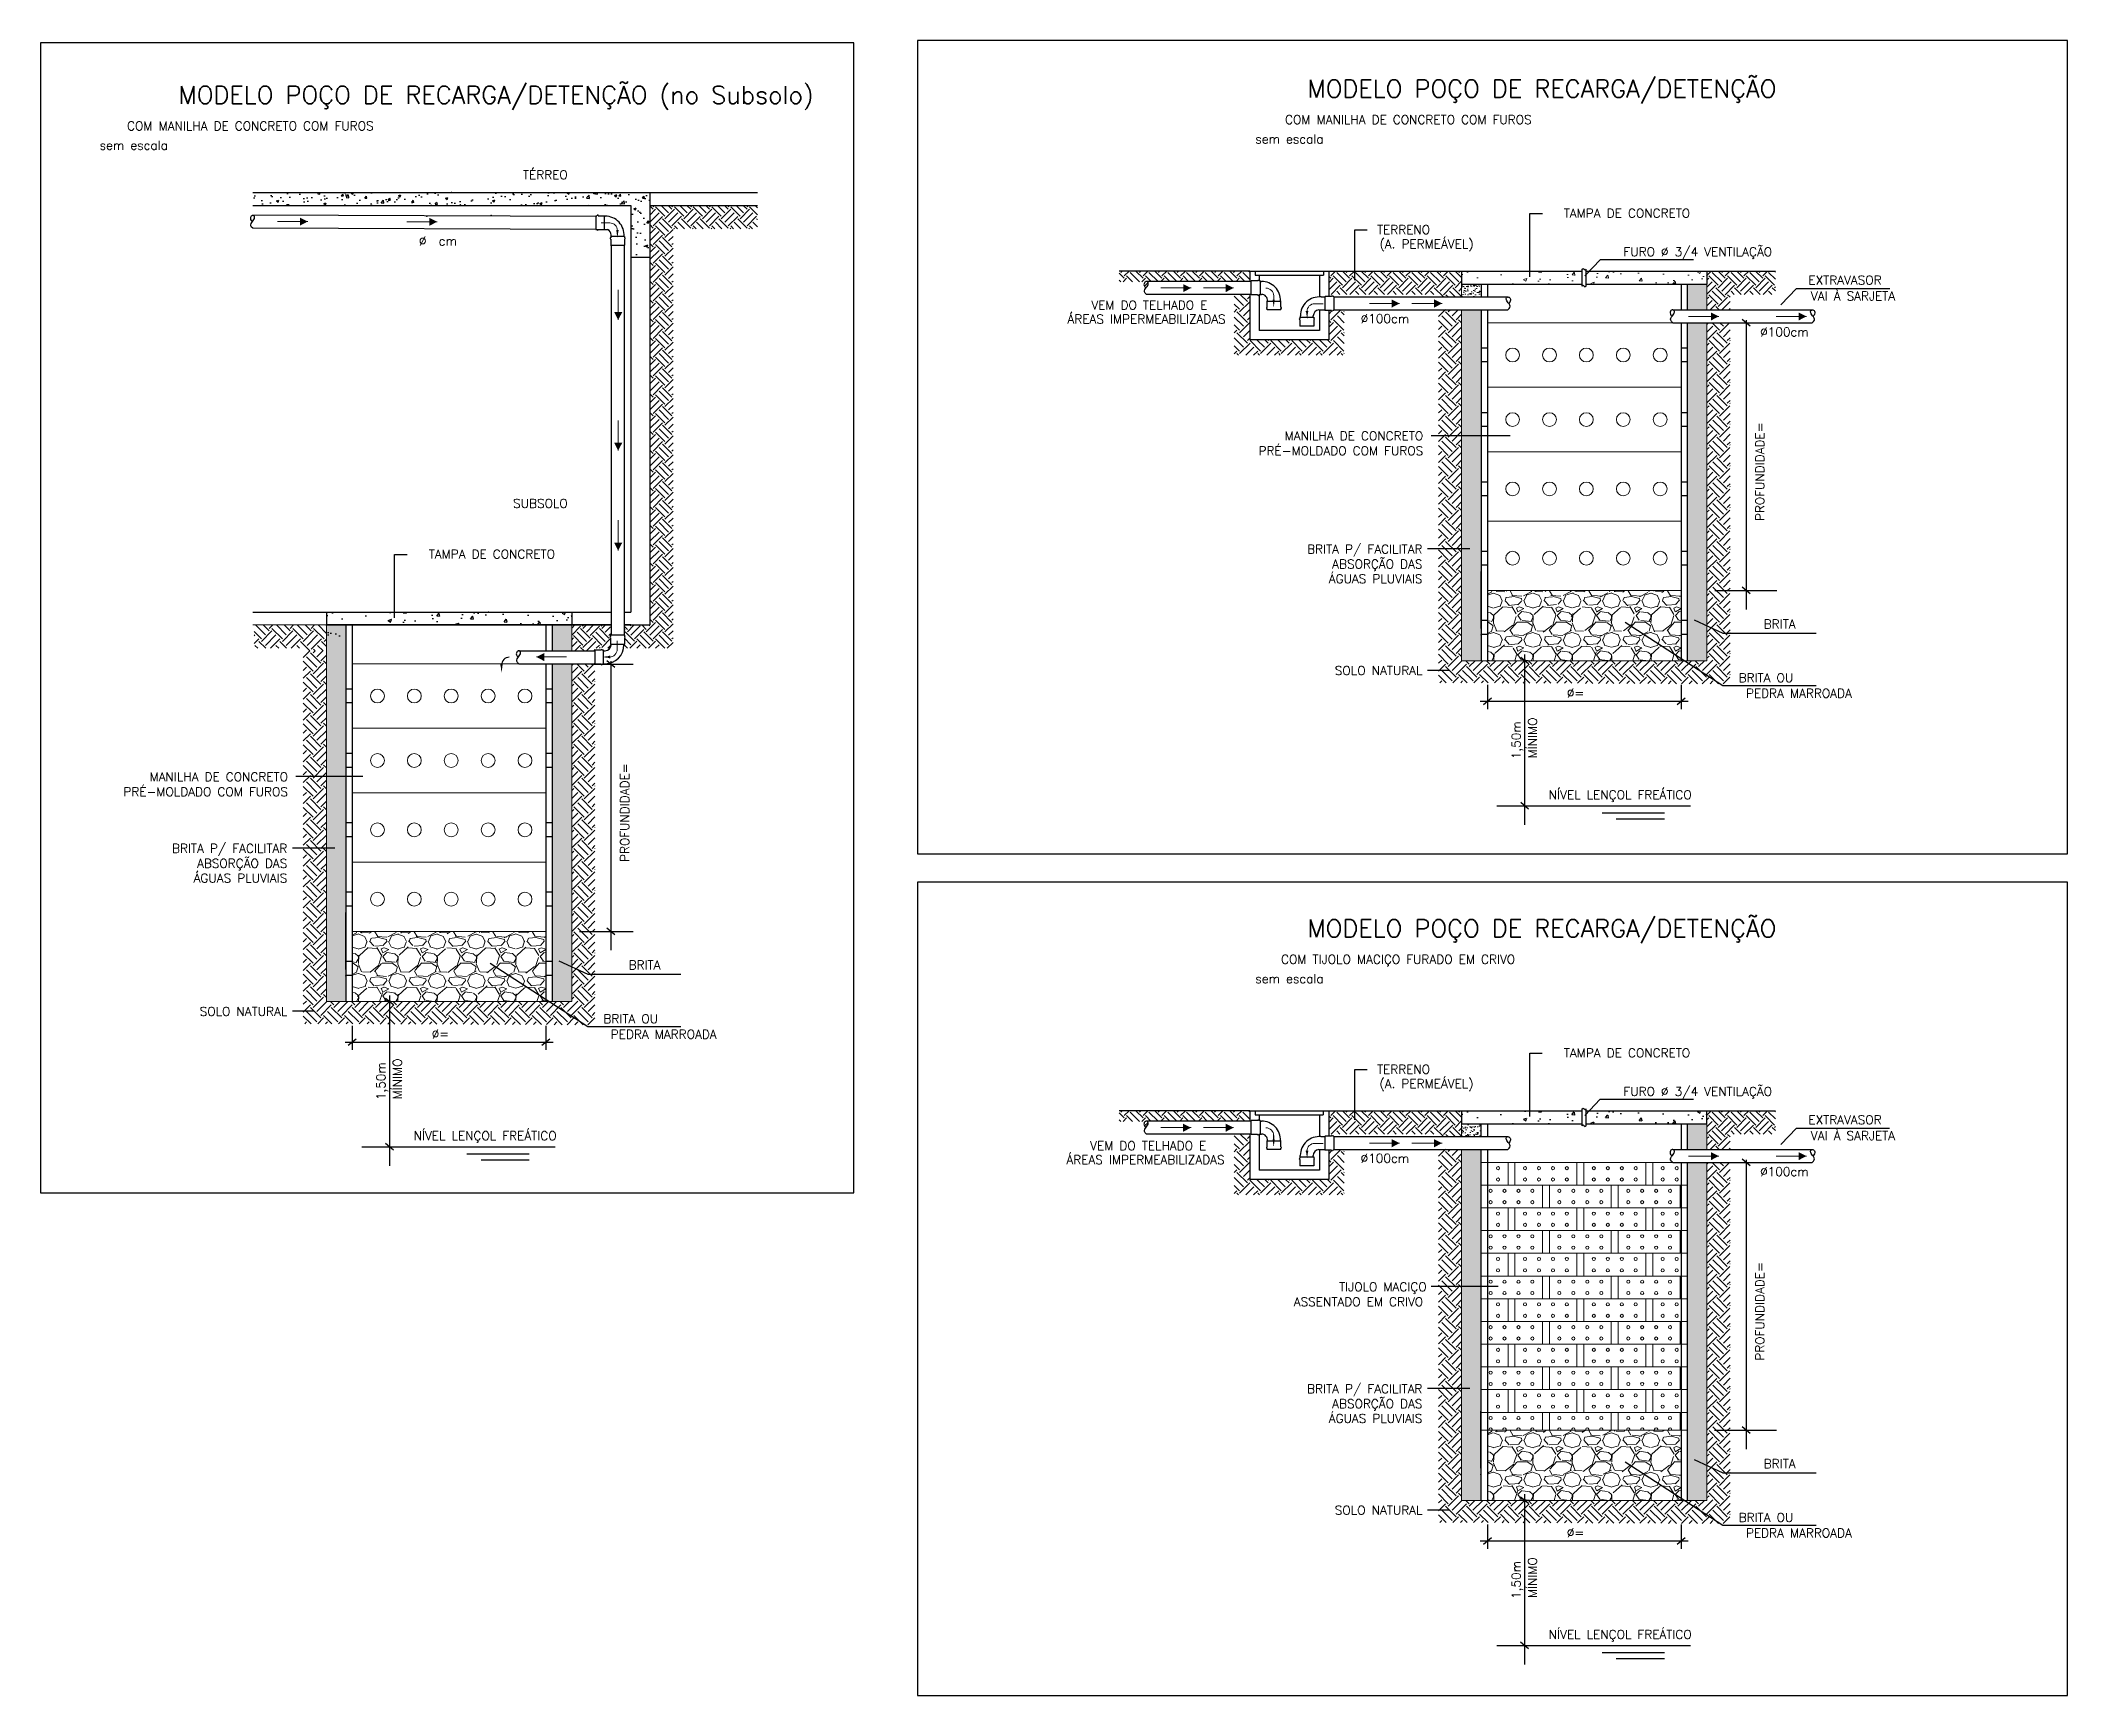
# Paper-space layout 'Layout1' of a CAD drawing. Header units: millimetres. Extents: x -683 to -159, y -229 to 198.
# The model-space entities are those that its viewports show. They can reach past a viewport. Long polylines and large blocks are cut down to what shows.
import ezdxf
from ezdxf.enums import TextEntityAlignment as Align

# ---------------------------------------------------------------- set-up
doc = ezdxf.new("R2010")
doc.units = ezdxf.units.MM
doc.header["$LTSCALE"] = 0.5
for name, color, linetype, lineweight in [('hachura', 253, 'Continuous', 13), ('linhas principais', 6, 'Continuous', 30), ('texto', 250, 'Continuous', 18)]:
    doc.layers.add(name, color=color, linetype=linetype, lineweight=lineweight)
doc.layers.add('linha auxiliares', color=7, linetype='Continuous', plot=False)
doc.layers.add('linhas finas', color=5, linetype='Continuous')
doc.layers.get('linha auxiliares').off()
doc.styles.add('ROMANS', font='ROMANS.shx')
pattern_1 = [(37.5, (-1.3299, 14.378535), (-0.002400047, 0.073411986), [0, -0.057912, 0, -0.06477, 0, -0.0619125]), (7.5, (-1.3299, 14.37854), (0.06742849, 0.107523765), [0, -0.031242, 0, -0.052197, 0, -0.0200025]), (327.5, (-1.376765, 14.378535), (0.118648856, 0.000215578), [0, -0.01905, 0, -0.06858, 0, -0.089535]), (317.5, (-1.37677, 14.37854), (0.11453347, 0.0334394), [0, -0.009525, 0, -0.044958, 0, -0.051435])]
pattern_2 = [(45, (13.6701, 0), (1e-17, 0.24246692), [0.17145, -0.17145]), (45, (13.62464, 0.04546), (1e-17, 0.24246692), [0.17145, -0.17145]), (45, (13.57917, 0.09093), (1e-17, 0.24246692), [0.17145, -0.17145]), (135, (13.57917, 0.12123), (-0.24246692, 1e-17), [0.17145, -0.17145]), (135, (13.62464, 0.1667), (-0.24246692, 1e-17), [0.17145, -0.17145]), (135, (13.6701, 0.21216), (-0.24246692, 1e-17), [0.17145, -0.17145])]
pattern_3 = [(45, (13.6701, 0), (0, 0.2694077), [0.1905, -0.1905]), (45, (13.61958, 0.05051), (0, 0.2694077), [0.1905, -0.1905]), (45, (13.56907, 0.10103), (0, 0.2694077), [0.1905, -0.1905]), (135, (13.56907, 0.1347), (-0.2694077, 0), [0.1905, -0.1905]), (135, (13.61958, 0.18522), (-0.2694077, 0), [0.1905, -0.1905]), (135, (13.6701, 0.23573), (-0.2694077, 0), [0.1905, -0.1905])]

psp = doc.layouts.get("Layout1")

msp = doc.modelspace()

# ---------------------------------------------------------------- texts
at = {"layer": 'texto', "style": 'ROMANS'}
for s, height, p in [('MODELO POÇO DE RECARGA/DETENÇÃO (no Subsolo)', 0.22858, (60.142, 79.651)), ('MODELO POÇO DE RECARGA/DETENÇÃO', 0.22858, (71.219, 79.651)), ('MODELO POÇO DE RECARGA/DETENÇÃO', 0.22858, (84.889, 79.651)), ('COM MANILHA DE CONCRETO COM FUROS', 0.11429, (54.461, 79.308)), ('COM MANILHA DE CONCRETO COM FUROS', 0.11429, (68.059, 79.308)), ('COM TIJOLO MACIÇO FURADO EM CRIVO', 0.11429, (81.516, 79.308)), ('sem escala', 0.1143, (51.804, 79.058)), ('sem escala', 0.1143, (65.372, 79.058)), ('sem escala', 0.1143, (79.043, 79.058)), ('TÉRREO', 0.1143, (56.967, 78.677)), ('TERRENO', 0.1143, (66.748, 77.888)), ('TAMPA DE CONCRETO', 0.11429, (70.105, 78.1)), ('TERRENO', 0.1143, (80.418, 77.888)), ('TAMPA DE CONCRETO', 0.11429, (83.776, 78.1)), ('%%C  cm', 0.1143, (55.536, 77.822)), ('(A. PERMEÁVEL)', 0.11429, (67.309, 77.703)), ('FURO %%C 3/4 VENTILAÇÃO', 0.11429, (71.164, 77.602)), ('(A. PERMEÁVEL)', 0.11429, (80.979, 77.703)), ('FURO %%C 3/4 VENTILAÇÃO', 0.11429, (84.834, 77.602)), ('EXTRAVASOR ', 0.11429, (72.656, 77.236)), ('EXTRAVASOR ', 0.11429, (86.326, 77.236)), ('VEM DO TELHADO E', 0.11429, (63.872, 76.913)), ('VAI À SARJETA', 0.11429, (72.752, 77.031)), ('VEM DO TELHADO E', 0.11429, (77.528, 76.901)), ('VAI À SARJETA', 0.11429, (86.422, 77.031)), ('ÁREAS IMPERMEABILIZADAS', 0.11429, (64.108, 76.733)), ('%%C100cm', 0.1143, (66.478, 76.739)), ('ÁREAS IMPERMEABILIZADAS', 0.11429, (77.764, 76.721)), ('%%C100cm', 0.1143, (80.148, 76.739)), ('%%C100cm', 0.1143, (71.636, 76.567)), ('%%C100cm', 0.1143, (85.306, 76.567)), ('PRÉ-MOLDADO COM FUROS', 0.11429, (66.658, 75.032)), ('MANILHA DE CONCRETO', 0.11429, (66.658, 75.225)), ('TIJOLO MACIÇO ', 0.11429, (80.452, 75.079)), ('ASSENTADO EM CRIVO', 0.11429, (80.328, 74.886)), ('SUBSOLO', 0.1143, (56.967, 74.433)), ('TAMPA DE CONCRETO', 0.11429, (56.803, 73.779)), ('BRITA P/ FACILITAR', 0.11429, (66.649, 73.762)), ('BRITA P/ FACILITAR', 0.11429, (80.319, 73.762)), ('ABSORÇÃO DAS', 0.11429, (66.649, 73.57)), ('ABSORÇÃO DAS', 0.11429, (80.319, 73.57)), ('ÁGUAS PLUVIAIS', 0.11429, (66.649, 73.379)), ('ÁGUAS PLUVIAIS', 0.11429, (80.319, 73.379)), ('BRITA', 0.1143, (71.467, 72.795)), ('BRITA', 0.1143, (85.137, 72.795)), ('SOLO NATURAL', 0.11429, (66.649, 72.195)), ('SOLO NATURAL', 0.11429, (80.319, 72.195)), ('%%C=', 0.1143, (68.739, 71.905)), ('BRITA OU', 0.1143, (71.436, 72.101)), ('PEDRA MARROADA', 0.11429, (72.193, 71.901)), ('%%C=', 0.1143, (82.409, 71.905)), ('BRITA OU', 0.1143, (85.107, 72.101)), ('PEDRA MARROADA', 0.11429, (85.863, 71.901)), ('MANILHA DE CONCRETO', 0.11429, (53.355, 70.903)), ('PRÉ-MOLDADO COM FUROS', 0.11429, (53.355, 70.71)), ('NÍVEL LENÇOL FREÁTICO', 0.11429, (70.126, 70.59)), ('NÍVEL LENÇOL FREÁTICO', 0.11429, (83.796, 70.59)), ('BRITA P/ FACILITAR', 0.11429, (53.346, 69.979)), ('ABSORÇÃO DAS', 0.11429, (53.346, 69.786)), ('ÁGUAS PLUVIAIS', 0.11429, (53.346, 69.595)), ('BRITA', 0.1143, (58.164, 68.474)), ('SOLO NATURAL', 0.11429, (53.346, 67.873)), ('BRITA OU', 0.1143, (58.134, 67.779)), ('%%C=', 0.1143, (55.436, 67.583)), ('PEDRA MARROADA', 0.11429, (58.89, 67.579)), ('NÍVEL LENÇOL FREÁTICO', 0.11429, (56.823, 66.269))]:
    msp.add_text(s, height=height, dxfattribs=at).set_placement(p, align=Align.RIGHT)
for s, height, p in [('PROFUNDIDADE=', 0.11429, (71.063, 75.455)), ('PROFUNDIDADE=', 0.11429, (84.733, 75.455)), ('1,50m', 0.1143, (67.916, 71.596)), ('MÍNIMO', 0.1143, (68.127, 71.645)), ('1,50m', 0.1143, (81.586, 71.596)), ('MÍNIMO', 0.1143, (81.797, 71.645)), ('PROFUNDIDADE=', 0.11429, (57.76, 71.134)), ('MÍNIMO', 0.1143, (54.825, 67.323)), ('1,50m', 0.1143, (54.613, 67.275))]:
    msp.add_text(s, height=height, rotation=90, dxfattribs=at).set_placement(p, align=Align.RIGHT)

# ---------------------------------------------------------------- blocks, each defined once
blk = doc.blocks.new('seta')
at = {"layer": 'hachura'}
blk.add_line((63.82, 77.319), (64.21, 77.319), dxfattribs=at)
blk.add_solid([(64.108, 77.37), (64.21, 77.319), (64.108, 77.265)], dxfattribs=at)

# ---------------------------------------------------------------- hatches: boundary and pattern name
h = msp.add_hatch()
h.set_pattern_fill('AR-CONC', color=6, scale=0.001667, style=0)
h.set_pattern_definition([(50, (-161.09287, -146.46373), (0.30365048, -0.02656596), [0.03175098, -0.34926077]), (355, (-161.09287, -146.46373), (-0.05873985, 0.31843756), [0.02540078, -0.27940862]), (100.451, (-161.06756, -146.46594), (0.24491172, 0.29187015), [0.02698417, -0.29682582]), (46.1842, (-161.09287, -146.37906), (0.45181234, -0.0700727), [0.0476265, -0.52389116]), (96.6356, (-161.0552, -146.3849), (0.3956859, 0.41238864), [0.04047625, -0.4452387]), (351.184, (-161.09287, -146.37906), (0.39568655, 0.4123879), [0.0381012, -0.4191129]), (21, (-161.05053, -146.40023), (0.25269926, -0.17044779), [0.03175098, -0.34926077]), (326, (-161.05053, -146.40023), (0.10300656, 0.3069894), [0.02540078, -0.27940862]), (71.4514, (-161.02947, -146.41443), (0.35570512, 0.1365423), [0.02698417, -0.29682582]), (37.5, (-161.09287, -146.46373), (0.00514783, 0.14092941), [0, -0.27602185, 0, -0.28364208, 0, -0.28046698]), (7.5, (-161.09287, -146.46373), (0.11136954, 0.166972774), [0, -0.16171832, 0, -0.26967165, 0, -0.10689496]), (327.5, (-161.18727, -146.46373), (0.225991295, -0.0095482), [0, -0.1058366, 0, -0.33021018, 0, -0.43816351]), (317.5, (-161.2296, -146.46373), (0.24688958, 0.04237879), [0, -0.13758758, 0, -0.21929343, 0, -0.3111596])])
h.paths.add_polyline_path([(52.902, 78.505), (52.902, 78.338), (57.781, 78.338), (57.781, 77.987), (58.031, 77.987), (58.031, 78.505)])
h.paths.add_polyline_path([(58.031, 77.987), (57.781, 77.987), (57.781, 77.671), (58.031, 77.671)])
h = msp.add_hatch()
h.set_pattern_fill('AR-CONC', scale=0.002381, style=0)
h.set_pattern_definition([(50, (-253.47172, -238.31222), (0.4337864, -0.03795137), [0.04535854, -0.49894396]), (355, (-253.47172, -238.3122), (-0.0839141, 0.4549108), [0.03628683, -0.39915517]), (100.451, (-253.43557, -238.3154), (0.3498739, 0.41695735), [0.0385488, -0.4240369]), (46.1842, (-253.4717, -238.19126), (0.6454462, -0.1001039), [0.0680378, -0.7484159]), (96.6356, (-253.41794, -238.1996), (0.5652656, 0.5891266), [0.0578232, -0.6360553]), (351.184, (-253.4717, -238.19126), (0.5652665, 0.5891256), [0.05443025, -0.5987328]), (21, (-253.41124, -238.2215), (0.36099894, -0.24349684), [0.04535854, -0.49894396]), (326, (-253.41124, -238.2215), (0.14715222, 0.4385563), [0.03628683, -0.39915517]), (71.4514, (-253.38116, -238.2418), (0.50815017, 0.19506044), [0.0385488, -0.4240369]), (37.5, (-253.47172, -238.31222), (0.007354044, 0.20132773), [0, -0.39431692, 0, -0.40520297, 0, -0.40066712]), (7.5, (-253.47172, -238.31222), (0.15909934, 0.23853253), [0, -0.23102617, 0, -0.38524521, 0, -0.15270709]), (327.5, (-253.60659, -238.31222), (0.32284471, -0.01364029), [0, -0.15119514, 0, -0.47172883, 0, -0.62594788]), (317.5, (-253.66707, -238.31222), (0.3526994, 0.06054113), [0, -0.19655368, 0, -0.31327633, 0, -0.4445137])])
h.paths.add_polyline_path([(54.772, 73.088), (54.772, 72.921), (57.019, 72.921), (57.019, 73.088)])
h.paths.add_polyline_path([(53.852, 73.088), (53.852, 72.921), (54.772, 72.921), (54.772, 73.088)])
h = msp.add_hatch()
h.set_pattern_fill('AR-SAND', color=256, scale=0.004762, style=0)
h.set_pattern_definition([(37.5, (-13.30287, -4.32145), (-0.00761943, 0.2330611), [0, -0.1838533, 0, -0.2056254, 0, -0.19655368]), (7.5, (-13.30287, -4.32145), (0.2140653, 0.3413558), [0, -0.099184, 0, -0.16570987, 0, -0.06350196]), (327.5, (-13.45164, -4.32145), (0.37667465, 0.0006844), [0, -0.06047806, 0, -0.217721, 0, -0.28424686]), (317.5, (-13.45164, -4.32145), (0.3636095, 0.1061601), [0, -0.03023903, 0, -0.1427282, 0, -0.16329075])])
h.paths.add_polyline_path([(54.102, 72.921), (53.852, 72.921), (53.852, 72.748), (54.102, 72.748)])
at = {"layer": 'hachura'}
h = msp.add_hatch(dxfattribs=at)
h.set_pattern_fill('EARTH', color=256, scale=0.027, angle=45)
h.set_pattern_definition([(45, (0.84864, 10.91315), (1e-17, 0.2424669), [0.17145, -0.17145]), (45, (0.80318, 10.95861), (1e-17, 0.2424669), [0.17145, -0.17145]), (45, (0.75771, 11.00407), (1e-17, 0.2424669), [0.17145, -0.17145]), (135, (0.75771, 11.03438), (-0.2424669, 1e-17), [0.17145, -0.17145]), (135, (0.80318, 11.07985), (-0.2424669, 1e-17), [0.17145, -0.17145]), (135, (0.84864, 11.1253), (-0.2424669, 1e-17), [0.17145, -0.17145])])
h.paths.add_polyline_path([(59.417, 78.038), (59.417, 78.338), (58.027, 78.338), (58.027, 77.671), (58.028, 77.671), (58.028, 72.921), (57.699, 72.921), (57.699, 72.621), (58.327, 72.621), (58.327, 72.788), (58.327, 72.921), (58.327, 78.038)])
h = msp.add_hatch(dxfattribs=at)
h.set_pattern_fill('EARTH', color=256, scale=0.027, angle=45)
h.paths.add_polyline_path([(63.087, 77.275), (63.094, 77.274), (63.1, 77.27), (63.105, 77.264), (63.108, 77.256), (63.108, 77.247), (63.106, 77.236), (63.101, 77.225), (63.092, 77.212), (63.082, 77.199), (63.077, 77.192), (63.064, 77.207), (63.056, 77.222), (63.053, 77.235), (63.054, 77.247), (63.058, 77.257), (63.064, 77.265), (63.072, 77.272), (62.731, 77.272), (62.731, 77.409), (64.419, 77.409), (64.419, 77.275), (63.087, 77.275)])
h = msp.add_hatch(dxfattribs=at)
h.set_pattern_fill('EARTH', color=256, scale=0.027, angle=45)
h.paths.add_polyline_path([(65.439, 77.409), (65.439, 77.109), (66.855, 77.109), (66.855, 77.076), (67.155, 77.076), (67.155, 77.409)])
h = msp.add_hatch(dxfattribs=at)
h.set_pattern_fill('AR-CONC', color=256, scale=0.002381, style=0)
h.set_pattern_definition([(50, (-240.16885, -233.99077), (0.4337864, -0.03795137), [0.04535854, -0.49894396]), (355, (-240.16885, -233.99077), (-0.0839141, 0.4549108), [0.03628683, -0.39915517]), (100.451, (-240.1327, -233.99393), (0.3498739, 0.41695735), [0.0385488, -0.4240369]), (46.1842, (-240.16885, -233.8698), (0.6454462, -0.1001039), [0.0680378, -0.7484159]), (96.6356, (-240.11507, -233.87816), (0.5652656, 0.5891266), [0.0578232, -0.6360553]), (351.184, (-240.16885, -233.8698), (0.5652665, 0.5891256), [0.05443025, -0.5987328]), (21, (-240.10838, -233.90006), (0.36099894, -0.24349684), [0.04535854, -0.49894396]), (326, (-240.10838, -233.90006), (0.14715222, 0.4385563), [0.03628683, -0.39915517]), (71.4514, (-240.0783, -233.92035), (0.50815017, 0.19506044), [0.0385488, -0.4240369]), (37.5, (-240.16885, -233.99077), (0.007354044, 0.20132773), [0, -0.39431692, 0, -0.40520297, 0, -0.40066712]), (7.5, (-240.16885, -233.99077), (0.15909934, 0.23853253), [0, -0.23102617, 0, -0.38524521, 0, -0.15270709]), (327.5, (-240.30372, -233.99077), (0.32284471, -0.01364029), [0, -0.15119514, 0, -0.47172883, 0, -0.62594788]), (317.5, (-240.3642, -233.99077), (0.3526994, 0.06054113), [0, -0.19655368, 0, -0.31327633, 0, -0.4445137])])
h.paths.add_polyline_path([(68.075, 77.409), (68.075, 77.242), (70.322, 77.242), (70.322, 77.409)])
h.paths.add_polyline_path([(67.155, 77.409), (67.155, 77.242), (68.075, 77.242), (68.075, 77.409)])
h = msp.add_hatch(dxfattribs=at)
h.set_pattern_fill('AR-SAND', color=256, scale=0.0015, style=0)
h.paths.add_polyline_path([(67.405, 76.101), (67.405, 76.903), (67.155, 76.903), (67.155, 76.486), (67.155, 76.101)])
h.paths.add_polyline_path([(67.405, 76.101), (67.155, 76.101), (67.155, 76.486), (67.155, 73.868), (67.155, 73.531), (67.405, 73.531)])
h.paths.add_polyline_path([(67.405, 73.531), (67.155, 73.531), (67.155, 72.379), (70.322, 72.379), (70.322, 73.531), (70.072, 73.531), (70.072, 72.379), (67.405, 72.379)])
h.paths.add_polyline_path([(70.322, 76.742), (70.072, 76.742), (70.072, 73.531), (70.322, 73.531)])
h.paths.add_polyline_path([(70.322, 76.909), (70.322, 77.242), (70.072, 77.242), (70.072, 76.909)])
h = msp.add_hatch(dxfattribs=at)
h.set_pattern_fill('AR-SAND', color=256, scale=0.0015, style=0)
h.paths.add_polyline_path([(67.405, 77.242), (67.155, 77.242), (67.155, 77.07), (67.405, 77.07)])
h = msp.add_hatch(dxfattribs=at)
h.set_pattern_fill('EARTH', color=256, scale=0.027, angle=45)
h.paths.add_polyline_path([(71.206, 77.409), (71.206, 77.109), (70.622, 77.109), (70.622, 76.909), (70.322, 76.909), (70.322, 77.409)])
h = msp.add_hatch(dxfattribs=at)
h.set_pattern_fill('EARTH', color=256, scale=0.027, angle=45)
h.set_pattern_definition(pattern_2)
h.paths.add_polyline_path([(76.757, 77.275), (76.764, 77.274), (76.77, 77.27), (76.775, 77.264), (76.778, 77.256), (76.778, 77.247), (76.776, 77.236), (76.771, 77.225), (76.762, 77.212), (76.752, 77.199), (76.747, 77.192), (76.734, 77.207), (76.726, 77.222), (76.723, 77.235), (76.724, 77.247), (76.728, 77.257), (76.734, 77.265), (76.742, 77.272), (76.402, 77.272), (76.402, 77.409), (78.089, 77.409), (78.089, 77.275), (76.757, 77.275)])
h = msp.add_hatch(dxfattribs=at)
h.set_pattern_fill('EARTH', color=256, scale=0.027, angle=45)
h.set_pattern_definition(pattern_2)
h.paths.add_polyline_path([(79.109, 77.409), (79.109, 77.109), (80.525, 77.109), (80.525, 77.076), (80.825, 77.076), (80.825, 77.409)])
h = msp.add_hatch(dxfattribs=at)
h.set_pattern_fill('AR-SAND', color=256, scale=0.0015, style=0)
h.set_pattern_definition(pattern_1)
h.paths.add_polyline_path([(81.075, 76.101), (81.075, 76.903), (80.825, 76.903), (80.825, 76.486), (80.825, 76.101)])
h.paths.add_polyline_path([(81.075, 76.101), (80.825, 76.101), (80.825, 76.486), (80.825, 73.868), (80.825, 73.531), (81.075, 73.531)])
h.paths.add_polyline_path([(81.075, 73.531), (80.825, 73.531), (80.825, 72.379), (83.992, 72.379), (83.992, 73.531), (83.742, 73.531), (83.742, 72.379), (81.075, 72.379)])
h.paths.add_polyline_path([(83.992, 76.742), (83.742, 76.742), (83.742, 73.531), (83.992, 73.531)])
h.paths.add_polyline_path([(83.992, 76.909), (83.992, 77.242), (83.742, 77.242), (83.742, 76.909)])
h = msp.add_hatch(dxfattribs=at)
h.set_pattern_fill('AR-SAND', color=256, scale=0.0015, style=0)
h.set_pattern_definition(pattern_1)
h.paths.add_polyline_path([(81.075, 77.242), (80.825, 77.242), (80.825, 77.07), (81.075, 77.07)])
h = msp.add_hatch(dxfattribs=at)
h.set_pattern_fill('EARTH', color=256, scale=0.027, angle=45)
h.set_pattern_definition(pattern_2)
h.paths.add_polyline_path([(84.876, 77.409), (84.876, 77.109), (84.292, 77.109), (84.292, 76.909), (83.992, 76.909), (83.992, 77.409)])
h = msp.add_hatch(dxfattribs=at)
h.set_pattern_fill('EARTH', color=256, scale=0.03, angle=45)
h.paths.add_polyline_path([(65.639, 76.909), (65.506, 76.909), (65.506, 76.903), (65.49, 76.903, -1), (65.473, 76.903), (65.439, 76.903), (65.439, 76.523), (64.971, 76.523), (65.023, 76.323), (65.639, 76.323)])
h.paths.add_polyline_path([(64.971, 76.523), (64.419, 76.523), (64.419, 77.109), (64.219, 77.109), (64.219, 76.323), (65.023, 76.323)])
h = msp.add_hatch(dxfattribs=at)
h.set_pattern_fill('EARTH', color=256, scale=0.03, angle=45)
h.set_pattern_definition(pattern_3)
h.paths.add_polyline_path([(79.309, 76.909), (79.176, 76.909), (79.176, 76.903), (79.16, 76.903, -1), (79.143, 76.903), (79.109, 76.903), (79.109, 76.523), (78.641, 76.523), (78.693, 76.323), (79.309, 76.323)])
h.paths.add_polyline_path([(78.641, 76.523), (78.089, 76.523), (78.089, 77.109), (77.889, 77.109), (77.889, 76.323), (78.693, 76.323)])
h = msp.add_hatch(dxfattribs=at)
h.set_pattern_fill('EARTH', color=256, scale=0.03, angle=45)
h.paths.add_polyline_path([(66.856, 76.917), (66.856, 72.094), (70.622, 72.079), (70.622, 76.742), (70.322, 76.742), (70.322, 72.379), (67.155, 72.379), (67.155, 76.903)])
h = msp.add_hatch(dxfattribs=at)
h.set_pattern_fill('EARTH', color=256, scale=0.03, angle=45)
h.set_pattern_definition(pattern_3)
h.paths.add_polyline_path([(80.526, 76.917), (80.526, 72.094), (84.292, 72.079), (84.292, 76.742), (83.992, 76.742), (83.992, 72.379), (80.825, 72.379), (80.825, 76.903)])
h = msp.add_hatch(dxfattribs=at)
h.set_pattern_fill('GRAVEL', color=256, scale=0.02)
h.paths.add_polyline_path([(69.988, 73.286), (67.488, 73.286), (67.488, 72.379), (69.988, 72.379)])
h = msp.add_hatch(dxfattribs=at)
h.set_pattern_fill('GRAVEL', color=256, scale=0.02)
h.set_pattern_definition([(228.012788, (14.035858, 0.508), (-4.064, -4.572), [0.0683443, -6.7660967]), (184.96974, (13.990138, 0.4572), (6.0959999976, 0.508000029), [0.117281, -11.6108098]), (132.510447, (13.873298, 0.44704), (5.080000002, -5.587999998), [0.0826963, -8.1869446]), (267.27369, (13.675178, 0.32004), (0.508000001, 10.16), [0.106801, -10.5732875]), (292.833654, (13.670098, 0.21336), (-2.54, 6.096), [0.1047267, -10.3679615]), (357.27369, (13.710738, 0.11684), (-10.16, 0.508000001), [0.106801, -10.5732875]), (37.69424, (13.817418, 0.11176), (-6.6039999997, -5.0800000004), [0.1412387, -13.982623]), (72.255328, (13.929178, 0.19812), (3.556000001, 11.1759999997), [0.133344, -13.2010513]), (121.429566, (13.969818, 0.32512), (-4.0640000006, 6.6039999996), [0.1071626, -10.6091091]), (175.23636, (13.913938, 0.41656), (5.588, -0.508), [0.1223427, -5.9947874]), (222.397438, (13.792018, 0.42672), (-6.0959999998, -5.5880000002), [0.1582156, -15.6633545]), (138.814075, (14.1781, 0.31496), (-3.556, 3.048), [0.054001, -5.3461132]), (171.469234, (14.137458, 0.35052), (6.604, -1.015999999), [0.1027364, -10.1709278]), (225, (14.03586, 0.36576), (-7e-17, -0.508), [0.0718419, -0.6465786]), (203.19859, (14.0003, 0.42672), (2.54, 1.016), [0.0386883, -3.8301245]), (291.80141, (13.96474, 0.41148), (-0.508, 1.524), [0.054713, -2.6809506]), (30.96376, (13.98506, 0.36068), (1.524, 1.016), [0.088864, -2.8732596]), (161.56505, (14.06126, 0.4064), (1.016, -0.508), [0.0642574, -1.5421796]), (16.38954, (13.670098, 0.41148), (5.08, 1.524), [0.0900176, -8.9117653]), (70.346176, (13.756458, 0.43688), (-2.032, -5.588), [0.0755198, -7.4764431]), (293.19859, (14.06126, 0.508), (-1.016, 2.54), [0.077376, -3.7914367]), (343.61046, (14.091738, 0.43688), (-5.08, 1.524), [0.0900176, -8.9117653]), (339.443955, (13.6701, 0.09652), (-2.54, 1.016), [0.086807, -4.2535469]), (294.77514, (13.751378, 0.06604), (-2.540000003, 5.587999999), [0.0727344, -7.2007187]), (66.80141, (14.06634, 0), (1.016, 2.54), [0.077376, -3.7914367]), (17.354025, (14.096818, 0.07112), (-6.604, -2.032), [0.0851565, -8.4304752]), (69.443955, (13.81742, 0), (-1.016, -2.54), [0.0434035, -4.2969504]), (101.30993, (14.03586, 0), (-0.508, 2.032), [0.025903, -2.564399]), (165.96376, (14.03078, 0.0254), (1.524, -0.508), [0.1047267, -1.989811]), (186.009006, (13.929178, 0.0508), (5.08, 0.508), [0.0970534, -9.608273]), (303.69007, (13.98506, 0.31496), (-0.508, 1.016), [0.0732648, -1.7583553]), (353.157227, (14.025698, 0.254), (8.636, -1.0159999995), [0.1279114, -12.6632018]), (60.945396, (14.1527, 0.23876), (-2.032, -3.556), [0.0523016, -5.1778785]), (90, (14.1781, 0.2845), (-0.508, 0.508), [0.03048, -0.47752]), (120.256437, (13.919018, 0.06604), (2.032, -3.556), [0.0705734, -6.9867882]), (48.012787, (13.883458, 0.127), (4.064, 4.572), [0.1366886, -6.6977524]), (0, (13.9749, 0.2286), (0.508, 0.508), [0.13208, -0.37592]), (325.304846, (14.106978, 0.2286), (5.080000002, -3.555999997), [0.080322, -7.9518633]), (254.054604, (14.17302, 0.18288), (-0.508, -2.032), [0.0739658, -3.62433]), (207.645975, (14.152698, 0.11176), (-9.6520000004, -5.0799999993), [0.120429, -11.9224929]), (175.426079, (14.046018, 0.05588), (-6.604, 0.508), [0.127406, -12.6131693])])
h.paths.add_polyline_path([(83.658, 73.286), (81.158, 73.286), (81.158, 72.379), (83.658, 72.379)])
h = msp.add_hatch(dxfattribs=at)
h.set_pattern_fill('AR-CONC', color=256, scale=0.002381, style=0)
h.set_pattern_definition([(50, (-253.47172, -238.31222), (0.4337864, -0.03795137), [0.04535854, -0.49894396]), (355, (-253.47172, -238.3122), (-0.0839141, 0.4549108), [0.03628683, -0.39915517]), (100.451, (-253.43557, -238.3154), (0.3498739, 0.41695735), [0.0385488, -0.4240369]), (46.1842, (-253.4717, -238.19126), (0.6454462, -0.1001039), [0.0680378, -0.7484159]), (96.6356, (-253.41794, -238.1996), (0.5652656, 0.5891266), [0.0578232, -0.6360553]), (351.184, (-253.4717, -238.19126), (0.5652665, 0.5891256), [0.05443025, -0.5987328]), (21, (-253.41124, -238.2215), (0.36099894, -0.24349684), [0.04535854, -0.49894396]), (326, (-253.41124, -238.2215), (0.14715222, 0.4385563), [0.03628683, -0.39915517]), (71.4514, (-253.38116, -238.2418), (0.50815017, 0.19506044), [0.0385488, -0.4240369]), (37.5, (-253.47172, -238.31222), (0.007354044, 0.20132773), [0, -0.39431692, 0, -0.40520297, 0, -0.40066712]), (7.5, (-253.47172, -238.31222), (0.15909934, 0.23853253), [0, -0.23102617, 0, -0.38524521, 0, -0.15270709]), (327.5, (-253.60659, -238.31222), (0.32284471, -0.01364029), [0, -0.15119514, 0, -0.47172883, 0, -0.62594788]), (317.5, (-253.66707, -238.31222), (0.3526994, 0.06054113), [0, -0.19655368, 0, -0.31327633, 0, -0.4445137])])
h.paths.add_polyline_path([(54.772, 73.088), (54.772, 72.921), (57.019, 72.921), (57.019, 73.088)])
h.paths.add_polyline_path([(53.852, 73.088), (53.852, 72.921), (54.772, 72.921), (54.772, 73.088)])
h = msp.add_hatch(dxfattribs=at)
h.set_pattern_fill('EARTH', color=256, scale=0.03, angle=45)
h.set_pattern_definition([(45, (0.84864, 10.91315), (0, 0.2694077), [0.1905, -0.1905]), (45, (0.79812, 10.96366), (0, 0.2694077), [0.1905, -0.1905]), (45, (0.74761, 11.01418), (0, 0.2694077), [0.1905, -0.1905]), (135, (0.74761, 11.04785), (-0.2694077, 0), [0.1905, -0.1905]), (135, (0.79812, 11.09837), (-0.2694077, 0), [0.1905, -0.1905]), (135, (0.84864, 11.14888), (-0.2694077, 0), [0.1905, -0.1905])])
h.paths.add_polyline_path([(52.917, 72.921), (52.917, 72.621), (53.552, 72.621), (53.552, 72.588), (53.852, 72.588), (53.852, 72.921)])
h = msp.add_hatch(dxfattribs=at)
h.set_pattern_fill('AR-SAND', color=256, scale=0.0015, style=0)
h.set_pattern_definition([(37.5, (0.84864, 10.91315), (-0.002400047, 0.073411986), [0, -0.057912, 0, -0.06477, 0, -0.0619125]), (7.5, (0.84864, 10.91315), (0.06742849, 0.10752377), [0, -0.031242, 0, -0.052197, 0, -0.0200025]), (327.5, (0.801776, 10.91315), (0.118648856, 0.00021558), [0, -0.01905, 0, -0.06858, 0, -0.089535]), (317.5, (0.80178, 10.91315), (0.11453347, 0.0334394), [0, -0.009525, 0, -0.044958, 0, -0.051435])])
h.paths.add_polyline_path([(54.102, 71.78), (54.102, 72.921), (53.852, 72.921), (53.852, 72.164), (53.852, 71.78)])
h.paths.add_polyline_path([(54.102, 71.78), (53.852, 71.78), (53.852, 72.164), (53.852, 69.547), (53.852, 69.21), (54.102, 69.21)])
h.paths.add_polyline_path([(54.102, 69.21), (53.852, 69.21), (53.852, 68.058), (57.019, 68.058), (57.019, 69.21), (56.769, 69.21), (56.769, 68.058), (54.102, 68.058)])
h.paths.add_polyline_path([(57.019, 72.421), (56.769, 72.421), (56.769, 69.21), (57.019, 69.21)])
h.paths.add_polyline_path([(57.019, 72.588), (57.019, 72.921), (56.769, 72.921), (56.769, 72.588)])
h = msp.add_hatch(dxfattribs=at)
h.set_pattern_fill('EARTH', color=256, scale=0.027, angle=45)
h.set_pattern_definition([(45, (-13.30287, -4.32145), (1e-17, 0.24246692), [0.17145, -0.17145]), (45, (-13.34833, -4.27598), (1e-17, 0.24246692), [0.17145, -0.17145]), (45, (-13.3938, -4.23052), (1e-17, 0.24246692), [0.17145, -0.17145]), (135, (-13.3938, -4.20021), (-0.24246692, 1e-17), [0.17145, -0.17145]), (135, (-13.34833, -4.15475), (-0.24246692, 1e-17), [0.17145, -0.17145]), (135, (-13.30287, -4.10929), (-0.24246692, 1e-17), [0.17145, -0.17145])])
h.paths.add_polyline_path([(57.52, 72.921), (57.52, 72.621), (57.319, 72.621), (57.319, 72.588), (57.019, 72.588), (57.019, 72.921)])
h = msp.add_hatch(dxfattribs=at)
h.set_pattern_fill('EARTH', color=256, scale=0.03, angle=45)
h.set_pattern_definition([(45, (-13.30287, -4.32145), (0, 0.2694077), [0.1905, -0.1905]), (45, (-13.35338, -4.27093), (0, 0.2694077), [0.1905, -0.1905]), (45, (-13.4039, -4.22042), (0, 0.2694077), [0.1905, -0.1905]), (135, (-13.4039, -4.18674), (-0.2694077, 0), [0.1905, -0.1905]), (135, (-13.35338, -4.13623), (-0.2694077, 0), [0.1905, -0.1905]), (135, (-13.30287, -4.08571), (-0.2694077, 0), [0.1905, -0.1905])])
h.paths.add_polyline_path([(53.552, 72.588), (53.553, 67.772), (57.319, 67.758), (57.319, 72.421), (57.019, 72.421), (57.019, 68.058), (53.852, 68.058), (53.852, 72.588)])
h = msp.add_hatch(dxfattribs=at)
h.set_pattern_fill('GRAVEL', color=256, scale=0.02)
h.set_pattern_definition([(228.012788, (-12.93711, -3.813446), (-4.064, -4.572), [0.0683443, -6.7660967]), (184.96974, (-12.982828, -3.864246), (6.0959999976, 0.508000029), [0.117281, -11.6108098]), (132.510447, (-13.09967, -3.874406), (5.080000002, -5.587999998), [0.0826963, -8.1869446]), (267.27369, (-13.297788, -4.001406), (0.508000001, 10.16), [0.106801, -10.5732875]), (292.833654, (-13.302868, -4.108086), (-2.54, 6.096), [0.1047267, -10.3679615]), (357.27369, (-13.262228, -4.204606), (-10.16, 0.508000001), [0.106801, -10.5732875]), (37.69424, (-13.155548, -4.209686), (-6.6039999997, -5.0800000004), [0.1412387, -13.982623]), (72.255328, (-13.043788, -4.123326), (3.556000001, 11.1759999997), [0.133344, -13.2010513]), (121.429566, (-13.003148, -3.996326), (-4.0640000006, 6.6039999996), [0.1071626, -10.6091091]), (175.23636, (-13.05903, -3.904886), (5.588, -0.508), [0.1223427, -5.9947874]), (222.397438, (-13.180948, -3.894726), (-6.0959999998, -5.5880000002), [0.1582156, -15.6633545]), (138.814075, (-12.79487, -4.006486), (-3.556, 3.048), [0.054001, -5.3461132]), (171.469234, (-12.835508, -3.970926), (6.604, -1.015999999), [0.1027364, -10.1709278]), (225, (-12.9371, -3.9557), (-7e-17, -0.508), [0.0718419, -0.6465786]), (203.19859, (-12.97267, -3.894726), (2.54, 1.016), [0.0386883, -3.8301245]), (291.80141, (-13.00823, -3.90997), (-0.508, 1.524), [0.054713, -2.6809506]), (30.96376, (-12.98791, -3.96077), (1.524, 1.016), [0.088864, -2.8732596]), (161.56505, (-12.91171, -3.91505), (1.016, -0.508), [0.0642574, -1.5421796]), (16.38954, (-13.302868, -3.909966), (5.08, 1.524), [0.0900176, -8.9117653]), (70.346176, (-13.21651, -3.884566), (-2.032, -5.588), [0.0755198, -7.4764431]), (293.19859, (-12.91171, -3.813446), (-1.016, 2.54), [0.077376, -3.7914367]), (343.61046, (-12.881228, -3.884566), (-5.08, 1.524), [0.0900176, -8.9117653]), (339.443955, (-13.30287, -4.224926), (-2.54, 1.016), [0.086807, -4.2535469]), (294.77514, (-13.22159, -4.255406), (-2.540000003, 5.587999999), [0.0727344, -7.2007187]), (66.80141, (-12.90663, -4.321446), (1.016, 2.54), [0.077376, -3.7914367]), (17.354025, (-12.876148, -4.250326), (-6.604, -2.032), [0.0851565, -8.4304752]), (69.443955, (-13.15555, -4.321446), (-1.016, -2.54), [0.0434035, -4.2969504]), (101.30993, (-12.93711, -4.32145), (-0.508, 2.032), [0.025903, -2.564399]), (165.96376, (-12.94219, -4.29605), (1.524, -0.508), [0.1047267, -1.989811]), (186.009006, (-13.043788, -4.270646), (5.08, 0.508), [0.0970534, -9.608273]), (303.69007, (-12.98791, -4.00649), (-0.508, 1.016), [0.0732648, -1.7583553]), (353.157227, (-12.947268, -4.067446), (8.636, -1.0159999995), [0.1279114, -12.6632018]), (60.945396, (-12.82027, -4.082686), (-2.032, -3.556), [0.0523016, -5.1778785]), (90, (-12.79487, -4.03697), (-0.508, 0.508), [0.03048, -0.47752]), (120.256437, (-13.05395, -4.255406), (2.032, -3.556), [0.0705734, -6.9867882]), (48.012787, (-13.08951, -4.194446), (4.064, 4.572), [0.1366886, -6.6977524]), (0, (-12.99807, -4.09285), (0.508, 0.508), [0.13208, -0.37592]), (325.304846, (-12.86599, -4.092846), (5.080000002, -3.555999997), [0.080322, -7.9518633]), (254.054604, (-12.79995, -4.138566), (-0.508, -2.032), [0.0739658, -3.62433]), (207.645975, (-12.820268, -4.209686), (-9.6520000004, -5.0799999993), [0.120429, -11.9224929]), (175.426079, (-12.926948, -4.265566), (-6.604, 0.508), [0.127406, -12.6131693])])
h.paths.add_polyline_path([(56.685, 68.964), (54.185, 68.964), (54.185, 68.058), (56.685, 68.058)])
at = {"layer": 'linhas finas'}
h = msp.add_hatch(dxfattribs=at)
h.set_pattern_fill('AR-CONC', color=256, scale=0.002381, style=0)
h.set_pattern_definition([(50, (-226.49876, -233.99077), (0.4337864, -0.03795137), [0.04535854, -0.49894396]), (355, (-226.49876, -233.99077), (-0.0839141, 0.4549108), [0.03628683, -0.39915517]), (100.451, (-226.4626, -233.99393), (0.3498739, 0.41695735), [0.0385488, -0.4240369]), (46.1842, (-226.49876, -233.8698), (0.6454462, -0.1001039), [0.0680378, -0.7484159]), (96.6356, (-226.445, -233.87816), (0.5652656, 0.5891266), [0.0578232, -0.6360553]), (351.184, (-226.49876, -233.8698), (0.5652665, 0.5891256), [0.05443025, -0.5987328]), (21, (-226.43828, -233.90006), (0.36099894, -0.24349684), [0.04535854, -0.49894396]), (326, (-226.4383, -233.90006), (0.14715222, 0.4385563), [0.03628683, -0.39915517]), (71.4514, (-226.4082, -233.92035), (0.50815017, 0.19506044), [0.0385488, -0.4240369]), (37.5, (-226.49876, -233.99077), (0.007354044, 0.20132773), [0, -0.39431692, 0, -0.40520297, 0, -0.40066712]), (7.5, (-226.49876, -233.99077), (0.15909934, 0.23853253), [0, -0.23102617, 0, -0.38524521, 0, -0.15270709]), (327.5, (-226.63362, -233.99077), (0.32284471, -0.01364029), [0, -0.15119514, 0, -0.47172883, 0, -0.62594788]), (317.5, (-226.6941, -233.99077), (0.3526994, 0.06054113), [0, -0.19655368, 0, -0.31327633, 0, -0.4445137])])
h.paths.add_polyline_path([(81.745, 77.409), (81.745, 77.242), (83.992, 77.242), (83.992, 77.409)])
h.paths.add_polyline_path([(80.825, 77.409), (80.825, 77.242), (81.745, 77.242), (81.745, 77.409)])

# ---------------------------------------------------------------- linework, layer by layer
at = {"color": 6}
for p, q in [((52.902, 78.505), (58.031, 78.505)), ((52.902, 78.338), (57.781, 78.338)), ((57.781, 78.338), (57.781, 77.671)), ((58.027, 78.505), (58.027, 77.671)), ((58.027, 78.338), (59.417, 78.338)), ((58.031, 78.505), (59.417, 78.505)), ((57.781, 77.671), (58.028, 77.671)), ((57.781, 77.671), (57.781, 73.088)), ((58.028, 77.671), (58.028, 72.921)), ((52.902, 73.088), (57.529, 73.088)), ((57.699, 73.088), (57.781, 73.088)), ((53.852, 72.921), (57.019, 72.921)), ((57.52, 72.921), (53.852, 72.921)), ((57.781, 72.921), (57.699, 72.921)), ((57.781, 72.921), (58.028, 72.921))]:
    msp.add_line(p, q, dxfattribs=at)
for p, q in [((68.035, 77.335), (68.035, 78.154)), ((68.035, 78.154), (68.197, 78.154)), ((81.705, 77.335), (81.705, 78.154)), ((81.705, 78.154), (81.867, 78.154)), ((65.775, 77.293), (65.775, 77.942)), ((65.775, 77.942), (65.936, 77.942)), ((79.445, 77.293), (79.445, 77.942)), ((79.445, 77.942), (79.606, 77.942)), ((68.746, 77.35), (68.946, 77.561)), ((68.946, 77.561), (70.15, 77.561)), ((82.417, 77.35), (82.616, 77.561)), ((82.616, 77.561), (83.82, 77.561)), ((71.278, 76.972), (71.478, 77.183)), ((71.478, 77.183), (72.682, 77.183)), ((78.398, 77.09), (78.398, 77.036)), ((84.948, 76.972), (85.148, 77.183)), ((85.148, 77.183), (86.352, 77.183)), ((70.879, 76.7), (70.776, 76.785)), ((70.828, 76.775), (70.828, 73.042)), ((84.549, 76.7), (84.446, 76.785)), ((84.498, 76.775), (84.498, 73.042)), ((67.783, 75.284), (66.761, 75.284)), ((81.296, 75.139), (80.431, 75.139)), ((54.732, 73.013), (54.732, 73.833)), ((54.732, 73.833), (54.894, 73.833)), ((67.261, 73.822), (66.716, 73.822)), ((80.931, 73.822), (80.386, 73.822)), ((70.422, 73.286), (71.223, 73.286)), ((70.879, 73.243), (70.776, 73.328)), ((84.092, 73.286), (84.893, 73.286)), ((84.549, 73.243), (84.446, 73.328)), ((69.268, 72.875), (70.527, 72.059)), ((70.157, 72.905), (70.527, 72.736)), ((82.938, 72.875), (84.198, 72.059)), ((83.827, 72.905), (84.198, 72.736)), ((57.506, 72.521), (57.506, 72.494)), ((70.527, 72.736), (71.732, 72.736)), ((84.198, 72.736), (85.402, 72.736)), ((57.274, 72.415), (57.81, 72.415)), ((57.431, 72.421), (57.449, 72.421)), ((57.576, 72.372), (57.473, 72.458)), ((57.525, 72.453), (57.525, 68.721)), ((66.989, 72.254), (66.716, 72.254)), ((68.02, 72.337), (67.917, 72.422)), ((67.968, 72.46), (67.968, 70.26)), ((80.659, 72.254), (80.386, 72.254)), ((81.69, 72.337), (81.587, 72.422)), ((81.638, 72.46), (81.638, 70.26)), ((67.488, 72.067), (67.488, 71.755)), ((69.988, 72.067), (69.988, 71.755)), ((70.527, 72.059), (71.732, 72.059)), ((81.158, 72.067), (81.158, 71.755)), ((83.658, 72.067), (83.658, 71.755)), ((84.198, 72.059), (85.402, 72.059)), ((67.395, 71.858), (70.081, 71.858)), ((67.437, 71.815), (67.54, 71.9)), ((69.937, 71.815), (70.04, 71.9)), ((81.065, 71.858), (83.752, 71.858)), ((81.107, 71.815), (81.21, 71.9)), ((83.607, 71.815), (83.71, 71.9)), ((54.323, 70.963), (53.458, 70.963)), ((68.02, 70.461), (67.917, 70.546)), ((81.69, 70.461), (81.587, 70.546)), ((53.958, 70.038), (53.413, 70.038)), ((57.119, 68.964), (57.81, 68.964)), ((57.576, 68.921), (57.473, 69.007)), ((56.854, 68.584), (57.225, 68.414)), ((55.965, 68.554), (57.225, 67.737)), ((57.225, 68.414), (58.429, 68.414)), ((54.717, 68.015), (54.614, 68.1)), ((54.665, 68.138), (54.665, 65.939)), ((53.686, 67.933), (53.413, 67.933)), ((54.092, 67.536), (56.779, 67.536)), ((54.134, 67.494), (54.237, 67.579)), ((54.185, 67.746), (54.185, 67.433)), ((56.634, 67.494), (56.737, 67.579)), ((56.685, 67.746), (56.685, 67.433)), ((57.225, 67.737), (58.429, 67.737)), ((54.717, 66.139), (54.614, 66.225))]:
    msp.add_line(p, q)
at = {"color": 3}
msp.add_line((53.852, 73.088), (53.852, 72.921), dxfattribs=at)
at = {"color": 1, "linetype": 'ByBlock'}
msp.add_line((56.184, 73.088), (56.255, 73.088), dxfattribs=at)
at = {"color": 1}
msp.add_line((54.423, 72.921), (54.891, 72.921), dxfattribs=at)
at = {"color": 7}
for p, q in [((56.769, 72.921), (57.52, 72.921)), ((57.019, 72.921), (56.769, 72.921)), ((57.699, 72.921), (57.781, 72.921)), ((56.126, 72.404), (56.099, 72.404))]:
    msp.add_line(p, q, dxfattribs=at)
for points in [[(67.405, 72.796), (67.405, 73.531)], [(81.075, 72.796), (81.075, 73.531)], [(54.102, 68.474), (54.102, 69.21)]]:
    msp.add_lwpolyline(points)
msp.add_arc((56.212, 72.404), 0.0996, 90, 180, dxfattribs=at)
at = {"color": 0, "linetype": 'ByBlock'}
msp.add_point((55.467, 78.505), dxfattribs=at)
at = {"color": 7, "linetype": 'ByBlock'}
for p in [(55.148, 78.201), (55.98, 78.208)]:
    msp.add_point(p, dxfattribs=at)
at = {"color": 12, "linetype": 'ByBlock'}
msp.add_point((55.945, 73.088), dxfattribs=at)
at = {"color": 1}
msp.add_point((54.185, 72.921), dxfattribs=at)
for p in [(67.405, 72.713), (81.075, 72.713), (54.102, 68.391)]:
    msp.add_point(p)
at = {"color": 7}
msp.add_solid([(56.099, 72.404), (56.113, 72.302), (56.126, 72.404)], dxfattribs=at)
at = {"layer": 'hachura'}
for p, q in [((57.509, 78.113), (57.401, 78.113)), ((57.595, 78.014), (57.622, 78.014)), ((67.155, 77.242), (67.155, 77.076)), ((70.322, 76.909), (70.322, 77.409)), ((80.825, 77.242), (80.825, 77.076)), ((83.992, 76.909), (83.992, 77.409)), ((64.728, 77.09), (64.728, 77.036)), ((65.258, 76.989), (65.366, 76.989)), ((78.928, 76.989), (79.036, 76.989)), ((65.173, 76.889), (65.145, 76.889)), ((67.488, 76.742), (69.988, 76.742)), ((70.322, 72.379), (70.322, 76.742)), ((78.843, 76.889), (78.815, 76.889)), ((81.075, 76.742), (81.158, 76.742)), ((81.158, 76.742), (83.658, 76.742)), ((81.158, 76.742), (83.658, 76.742)), ((81.425, 76.449), (81.425, 76.742)), ((81.514, 76.449), (81.514, 76.742)), ((82.314, 76.449), (82.314, 76.742)), ((82.403, 76.449), (82.403, 76.742)), ((83.203, 76.449), (83.203, 76.742)), ((83.292, 76.449), (83.292, 76.742)), ((83.992, 72.379), (83.992, 76.742)), ((81.075, 76.449), (81.158, 76.449)), ((81.158, 76.449), (83.658, 76.449)), ((81.869, 76.156), (81.869, 76.449)), ((81.958, 76.156), (81.958, 76.449)), ((82.758, 76.156), (82.758, 76.449)), ((82.847, 76.156), (82.847, 76.449)), ((83.647, 76.156), (83.647, 76.449)), ((83.658, 76.449), (83.742, 76.449)), ((67.488, 75.909), (69.988, 75.909)), ((81.075, 76.156), (81.158, 76.156)), ((81.158, 76.156), (83.658, 76.156)), ((81.158, 76.156), (83.658, 76.156)), ((81.425, 75.862), (81.425, 76.156)), ((81.514, 75.862), (81.514, 76.156)), ((82.314, 75.862), (82.314, 76.156)), ((82.403, 75.862), (82.403, 76.156)), ((83.203, 75.862), (83.203, 76.156)), ((83.292, 75.862), (83.292, 76.156)), ((83.658, 76.156), (83.742, 76.156)), ((81.075, 75.862), (81.158, 75.862)), ((81.158, 75.862), (83.658, 75.862)), ((81.869, 75.569), (81.869, 75.862)), ((81.958, 75.569), (81.958, 75.862)), ((82.758, 75.569), (82.758, 75.862)), ((82.847, 75.569), (82.847, 75.862)), ((83.647, 75.569), (83.647, 75.862)), ((83.658, 75.862), (83.742, 75.862)), ((81.075, 75.569), (81.158, 75.569)), ((81.158, 75.569), (83.658, 75.569)), ((81.158, 75.569), (83.658, 75.569)), ((81.425, 75.276), (81.425, 75.569)), ((81.514, 75.276), (81.514, 75.569)), ((82.314, 75.276), (82.314, 75.569)), ((82.403, 75.276), (82.403, 75.569)), ((83.203, 75.276), (83.203, 75.569)), ((83.292, 75.276), (83.292, 75.569)), ((83.658, 75.569), (83.742, 75.569)), ((81.075, 75.276), (81.158, 75.276)), ((81.158, 75.276), (83.658, 75.276)), ((81.869, 74.982), (81.869, 75.276)), ((81.958, 74.982), (81.958, 75.276)), ((82.758, 74.982), (82.758, 75.276)), ((82.847, 74.982), (82.847, 75.276)), ((83.647, 74.982), (83.647, 75.276)), ((83.658, 75.276), (83.742, 75.276)), ((67.488, 75.076), (69.988, 75.076)), ((81.075, 74.982), (81.158, 74.982)), ((81.158, 74.982), (83.658, 74.982)), ((81.158, 74.982), (83.658, 74.982)), ((81.425, 74.689), (81.425, 74.982)), ((81.514, 74.689), (81.514, 74.982)), ((82.314, 74.689), (82.314, 74.982)), ((82.403, 74.689), (82.403, 74.982)), ((83.203, 74.689), (83.203, 74.982)), ((83.292, 74.689), (83.292, 74.982)), ((83.658, 74.982), (83.742, 74.982)), ((81.075, 74.689), (81.158, 74.689)), ((81.158, 74.689), (83.658, 74.689)), ((81.869, 74.396), (81.869, 74.689)), ((81.958, 74.396), (81.958, 74.689)), ((82.758, 74.396), (82.758, 74.689)), ((82.847, 74.396), (82.847, 74.689)), ((83.647, 74.396), (83.647, 74.689)), ((83.658, 74.689), (83.742, 74.689)), ((81.075, 74.396), (81.158, 74.396)), ((81.158, 74.396), (83.658, 74.396)), ((81.158, 74.396), (83.658, 74.396)), ((81.425, 74.102), (81.425, 74.396)), ((81.514, 74.102), (81.514, 74.396)), ((82.314, 74.102), (82.314, 74.396)), ((82.403, 74.102), (82.403, 74.396)), ((83.203, 74.102), (83.203, 74.396)), ((83.292, 74.102), (83.292, 74.396)), ((83.658, 74.396), (83.742, 74.396)), ((67.488, 74.181), (69.988, 74.181)), ((81.075, 74.102), (81.158, 74.102)), ((81.158, 74.102), (83.658, 74.102)), ((81.869, 73.809), (81.869, 74.102)), ((81.958, 73.809), (81.958, 74.102)), ((82.758, 73.809), (82.758, 74.102)), ((82.847, 73.809), (82.847, 74.102)), ((83.647, 73.809), (83.647, 74.102)), ((83.658, 74.102), (83.742, 74.102)), ((81.075, 73.809), (81.158, 73.809)), ((81.158, 73.809), (83.658, 73.809)), ((81.158, 73.809), (83.658, 73.809)), ((81.425, 73.515), (81.425, 73.809)), ((81.514, 73.515), (81.514, 73.809)), ((82.314, 73.515), (82.314, 73.809)), ((82.403, 73.515), (82.403, 73.809)), ((83.203, 73.515), (83.203, 73.809)), ((83.292, 73.515), (83.292, 73.809)), ((83.658, 73.809), (83.742, 73.809)), ((67.488, 73.286), (69.988, 73.286)), ((81.075, 73.515), (81.158, 73.515)), ((81.075, 73.286), (81.158, 73.286)), ((81.158, 73.515), (83.658, 73.515)), ((81.158, 73.286), (83.658, 73.286)), ((81.869, 73.286), (81.869, 73.515)), ((81.958, 73.286), (81.958, 73.515)), ((82.758, 73.286), (82.758, 73.515)), ((82.847, 73.286), (82.847, 73.515)), ((83.647, 73.286), (83.647, 73.515)), ((83.658, 73.515), (83.742, 73.515)), ((83.658, 73.286), (83.742, 73.286)), ((57.019, 72.588), (57.019, 73.088)), ((52.902, 72.921), (54.102, 72.921)), ((57.606, 72.607), (57.606, 72.715)), ((54.185, 72.421), (56.685, 72.421)), ((57.019, 68.058), (57.019, 72.421)), ((54.185, 71.588), (56.685, 71.588)), ((54.185, 70.754), (56.685, 70.754)), ((54.185, 69.859), (56.685, 69.859)), ((54.185, 68.964), (56.685, 68.964))]:
    msp.add_line(p, q, dxfattribs=at)
for points in [[(67.155, 76.903), (67.155, 72.379), (70.322, 72.379)], [(80.825, 76.903), (80.825, 72.379), (83.992, 72.379)], [(53.852, 72.918), (53.852, 68.058), (57.019, 68.058)]]:
    msp.add_lwpolyline(points, dxfattribs=at)
for centre, radius in [((81.295, 76.669), 0.0202), ((81.644, 76.669), 0.0202), ((81.824, 76.669), 0.0202), ((82.004, 76.669), 0.0202), ((82.184, 76.669), 0.0202), ((82.533, 76.669), 0.0202), ((82.713, 76.669), 0.0202), ((82.893, 76.669), 0.0202), ((83.073, 76.669), 0.0202), ((83.422, 76.669), 0.0202), ((83.602, 76.669), 0.0202), ((81.295, 76.522), 0.0202), ((81.644, 76.522), 0.0202), ((81.824, 76.522), 0.0202), ((82.004, 76.522), 0.0202), ((82.184, 76.522), 0.0202), ((82.533, 76.522), 0.0202), ((82.713, 76.522), 0.0202), ((82.893, 76.522), 0.0202), ((83.073, 76.522), 0.0202), ((83.422, 76.522), 0.0202), ((83.602, 76.522), 0.0202), ((67.813, 76.326), 0.0893), ((68.289, 76.326), 0.0893), ((68.765, 76.326), 0.0893), ((69.242, 76.326), 0.0893), ((69.718, 76.326), 0.0893), ((81.199, 76.376), 0.0202), ((81.199, 76.229), 0.0202), ((81.379, 76.376), 0.0202), ((81.379, 76.229), 0.0202), ((81.559, 76.376), 0.0202), ((81.559, 76.229), 0.0202), ((81.739, 76.376), 0.0202), ((81.739, 76.229), 0.0202), ((82.088, 76.376), 0.0202), ((82.088, 76.229), 0.0202), ((82.268, 76.376), 0.0202), ((82.268, 76.229), 0.0202), ((82.448, 76.376), 0.0202), ((82.448, 76.229), 0.0202), ((82.628, 76.376), 0.0202), ((82.628, 76.229), 0.0202), ((82.977, 76.376), 0.0202), ((82.977, 76.229), 0.0202), ((83.157, 76.376), 0.0202), ((83.157, 76.229), 0.0202), ((83.337, 76.376), 0.0202), ((83.337, 76.229), 0.0202), ((83.517, 76.376), 0.0202), ((83.517, 76.229), 0.0202), ((81.295, 76.082), 0.0202), ((81.295, 75.936), 0.0202), ((81.644, 76.082), 0.0202), ((81.644, 75.936), 0.0202), ((81.824, 76.082), 0.0202), ((81.824, 75.936), 0.0202), ((82.004, 76.082), 0.0202), ((82.004, 75.936), 0.0202), ((82.184, 76.082), 0.0202), ((82.184, 75.936), 0.0202), ((82.533, 76.082), 0.0202), ((82.533, 75.936), 0.0202), ((82.713, 76.082), 0.0202), ((82.713, 75.936), 0.0202), ((82.893, 76.082), 0.0202), ((82.893, 75.936), 0.0202), ((83.073, 76.082), 0.0202), ((83.073, 75.936), 0.0202), ((83.422, 76.082), 0.0202), ((83.422, 75.936), 0.0202), ((83.602, 76.082), 0.0202), ((83.602, 75.936), 0.0202), ((81.199, 75.789), 0.0202), ((81.199, 75.642), 0.0202), ((81.379, 75.789), 0.0202), ((81.379, 75.642), 0.0202), ((81.559, 75.789), 0.0202), ((81.559, 75.642), 0.0202), ((81.739, 75.789), 0.0202), ((81.739, 75.642), 0.0202), ((82.088, 75.789), 0.0202), ((82.088, 75.642), 0.0202), ((82.268, 75.789), 0.0202), ((82.268, 75.642), 0.0202), ((82.448, 75.789), 0.0202), ((82.448, 75.642), 0.0202), ((82.628, 75.789), 0.0202), ((82.628, 75.642), 0.0202), ((82.977, 75.789), 0.0202), ((82.977, 75.642), 0.0202), ((83.157, 75.789), 0.0202), ((83.157, 75.642), 0.0202), ((83.337, 75.789), 0.0202), ((83.337, 75.642), 0.0202), ((83.517, 75.789), 0.0202), ((83.517, 75.642), 0.0202), ((67.813, 75.492), 0.0893), ((68.289, 75.492), 0.0893), ((68.765, 75.492), 0.0893), ((69.242, 75.492), 0.0893), ((69.718, 75.492), 0.0893), ((81.295, 75.496), 0.0202), ((81.644, 75.496), 0.0202), ((81.824, 75.496), 0.0202), ((82.004, 75.496), 0.0202), ((82.184, 75.496), 0.0202), ((82.533, 75.496), 0.0202), ((82.713, 75.496), 0.0202), ((82.893, 75.496), 0.0202), ((83.073, 75.496), 0.0202), ((83.422, 75.496), 0.0202), ((83.602, 75.496), 0.0202), ((81.199, 75.202), 0.0202), ((81.295, 75.349), 0.0202), ((81.379, 75.202), 0.0202), ((81.559, 75.202), 0.0202), ((81.644, 75.349), 0.0202), ((81.739, 75.202), 0.0202), ((81.824, 75.349), 0.0202), ((82.004, 75.349), 0.0202), ((82.088, 75.202), 0.0202), ((82.184, 75.349), 0.0202), ((82.268, 75.202), 0.0202), ((82.448, 75.202), 0.0202), ((82.533, 75.349), 0.0202), ((82.628, 75.202), 0.0202), ((82.713, 75.349), 0.0202), ((82.893, 75.349), 0.0202), ((82.977, 75.202), 0.0202), ((83.073, 75.349), 0.0202), ((83.157, 75.202), 0.0202), ((83.337, 75.202), 0.0202), ((83.422, 75.349), 0.0202), ((83.517, 75.202), 0.0202), ((83.602, 75.349), 0.0202), ((81.199, 75.056), 0.0202), ((81.295, 74.909), 0.0202), ((81.379, 75.056), 0.0202), ((81.559, 75.056), 0.0202), ((81.644, 74.909), 0.0202), ((81.739, 75.056), 0.0202), ((81.824, 74.909), 0.0202), ((82.004, 74.909), 0.0202), ((82.088, 75.056), 0.0202), ((82.184, 74.909), 0.0202), ((82.268, 75.056), 0.0202), ((82.448, 75.056), 0.0202), ((82.533, 74.909), 0.0202), ((82.628, 75.056), 0.0202), ((82.713, 74.909), 0.0202), ((82.893, 74.909), 0.0202), ((82.977, 75.056), 0.0202), ((83.073, 74.909), 0.0202), ((83.157, 75.056), 0.0202), ((83.337, 75.056), 0.0202), ((83.422, 74.909), 0.0202), ((83.517, 75.056), 0.0202), ((83.602, 74.909), 0.0202), ((67.813, 74.597), 0.0893), ((68.289, 74.597), 0.0893), ((68.765, 74.597), 0.0893), ((69.242, 74.597), 0.0893), ((69.718, 74.597), 0.0893), ((81.199, 74.616), 0.0202), ((81.295, 74.762), 0.0202), ((81.379, 74.616), 0.0202), ((81.559, 74.616), 0.0202), ((81.644, 74.762), 0.0202), ((81.739, 74.616), 0.0202), ((81.824, 74.762), 0.0202), ((82.004, 74.762), 0.0202), ((82.088, 74.616), 0.0202), ((82.184, 74.762), 0.0202), ((82.268, 74.616), 0.0202), ((82.448, 74.616), 0.0202), ((82.533, 74.762), 0.0202), ((82.628, 74.616), 0.0202), ((82.713, 74.762), 0.0202), ((82.893, 74.762), 0.0202), ((82.977, 74.616), 0.0202), ((83.073, 74.762), 0.0202), ((83.157, 74.616), 0.0202), ((83.337, 74.616), 0.0202), ((83.422, 74.762), 0.0202), ((83.517, 74.616), 0.0202), ((83.602, 74.762), 0.0202), ((81.199, 74.469), 0.0202), ((81.295, 74.322), 0.0202), ((81.379, 74.469), 0.0202), ((81.559, 74.469), 0.0202), ((81.644, 74.322), 0.0202), ((81.739, 74.469), 0.0202), ((81.824, 74.322), 0.0202), ((82.004, 74.322), 0.0202), ((82.088, 74.469), 0.0202), ((82.184, 74.322), 0.0202), ((82.268, 74.469), 0.0202), ((82.448, 74.469), 0.0202), ((82.533, 74.322), 0.0202), ((82.628, 74.469), 0.0202), ((82.713, 74.322), 0.0202), ((82.893, 74.322), 0.0202), ((82.977, 74.469), 0.0202), ((83.073, 74.322), 0.0202), ((83.157, 74.469), 0.0202), ((83.337, 74.469), 0.0202), ((83.422, 74.322), 0.0202), ((83.517, 74.469), 0.0202), ((83.602, 74.322), 0.0202), ((81.295, 74.175), 0.0202), ((81.644, 74.175), 0.0202), ((81.824, 74.175), 0.0202), ((82.004, 74.175), 0.0202), ((82.184, 74.175), 0.0202), ((82.533, 74.175), 0.0202), ((82.713, 74.175), 0.0202), ((82.893, 74.175), 0.0202), ((83.073, 74.175), 0.0202), ((83.422, 74.175), 0.0202), ((83.602, 74.175), 0.0202), ((81.199, 74.029), 0.0202), ((81.199, 73.882), 0.0202), ((81.379, 74.029), 0.0202), ((81.379, 73.882), 0.0202), ((81.559, 74.029), 0.0202), ((81.559, 73.882), 0.0202), ((81.739, 74.029), 0.0202), ((81.739, 73.882), 0.0202), ((82.088, 74.029), 0.0202), ((82.088, 73.882), 0.0202), ((82.268, 74.029), 0.0202), ((82.268, 73.882), 0.0202), ((82.448, 74.029), 0.0202), ((82.448, 73.882), 0.0202), ((82.628, 74.029), 0.0202), ((82.628, 73.882), 0.0202), ((82.977, 74.029), 0.0202), ((82.977, 73.882), 0.0202), ((83.157, 74.029), 0.0202), ((83.157, 73.882), 0.0202), ((83.337, 74.029), 0.0202), ((83.337, 73.882), 0.0202), ((83.517, 74.029), 0.0202), ((83.517, 73.882), 0.0202), ((67.813, 73.702), 0.0893), ((68.289, 73.702), 0.0893), ((68.765, 73.702), 0.0893), ((69.242, 73.702), 0.0893), ((69.718, 73.702), 0.0893), ((81.295, 73.735), 0.0202), ((81.295, 73.589), 0.0202), ((81.644, 73.735), 0.0202), ((81.644, 73.589), 0.0202), ((81.824, 73.735), 0.0202), ((81.824, 73.589), 0.0202), ((82.004, 73.735), 0.0202), ((82.004, 73.589), 0.0202), ((82.184, 73.735), 0.0202), ((82.184, 73.589), 0.0202), ((82.533, 73.735), 0.0202), ((82.533, 73.589), 0.0202), ((82.713, 73.735), 0.0202), ((82.713, 73.589), 0.0202), ((82.893, 73.735), 0.0202), ((82.893, 73.589), 0.0202), ((83.073, 73.735), 0.0202), ((83.073, 73.589), 0.0202), ((83.422, 73.735), 0.0202), ((83.422, 73.589), 0.0202), ((83.602, 73.735), 0.0202), ((83.602, 73.589), 0.0202), ((81.199, 73.442), 0.0202), ((81.379, 73.442), 0.0202), ((81.559, 73.442), 0.0202), ((81.739, 73.442), 0.0202), ((82.088, 73.442), 0.0202), ((82.268, 73.442), 0.0202), ((82.448, 73.442), 0.0202), ((82.628, 73.442), 0.0202), ((82.977, 73.442), 0.0202), ((83.157, 73.442), 0.0202), ((83.337, 73.442), 0.0202), ((83.517, 73.442), 0.0202), ((54.51, 72.004), 0.0893), ((54.986, 72.004), 0.0893), ((55.462, 72.004), 0.0893), ((55.939, 72.004), 0.0893), ((56.415, 72.004), 0.0893), ((54.51, 71.171), 0.0893), ((54.986, 71.171), 0.0893), ((55.462, 71.171), 0.0893), ((55.939, 71.171), 0.0893), ((56.415, 71.171), 0.0893), ((54.51, 70.276), 0.0893), ((54.986, 70.276), 0.0893), ((55.462, 70.276), 0.0893), ((55.939, 70.276), 0.0893), ((56.415, 70.276), 0.0893), ((54.51, 69.381), 0.0893), ((54.986, 69.381), 0.0893), ((55.462, 69.381), 0.0893), ((55.939, 69.381), 0.0893), ((56.415, 69.381), 0.0893)]:
    msp.add_circle(centre, radius, dxfattribs=at)
for centre, radius, start, end in [((57.509, 78.014), 0.0996, 0, 90), ((64.628, 77.09), 0.0996, 0, 90), ((65.258, 76.889), 0.0996, 90, 180), ((78.298, 77.09), 0.0996, 0, 90), ((78.928, 76.889), 0.0996, 90, 180), ((81.199, 73.295), 0.0202, 330.9037, 209.0963), ((81.379, 73.295), 0.0202, 330.9037, 209.0963), ((81.559, 73.295), 0.0202, 330.9037, 209.0963), ((81.739, 73.295), 0.0202, 330.9037, 209.0963), ((82.088, 73.295), 0.0202, 330.9037, 209.0963), ((82.268, 73.295), 0.0202, 330.9037, 209.0963), ((82.448, 73.295), 0.0202, 330.9037, 209.0963), ((82.628, 73.295), 0.0202, 330.9037, 209.0963), ((82.977, 73.295), 0.0202, 330.9037, 209.0963), ((83.157, 73.295), 0.0202, 330.9037, 209.0963), ((83.337, 73.295), 0.0202, 330.9037, 209.0963), ((83.517, 73.295), 0.0202, 330.9037, 209.0963), ((57.506, 72.607), 0.0996, 270, 0)]:
    msp.add_arc(centre, radius, start, end, dxfattribs=at)
for points in [[(57.622, 78.014), (57.608, 77.912), (57.595, 78.014)], [(64.714, 77.039), (64.728, 76.938), (64.742, 77.039)], [(78.384, 77.039), (78.398, 76.938), (78.412, 77.039)], [(65.145, 76.889), (65.159, 76.788), (65.173, 76.889)], [(78.815, 76.889), (78.829, 76.788), (78.843, 76.889)], [(57.506, 72.494), (57.405, 72.508), (57.506, 72.521)]]:
    msp.add_solid(points, dxfattribs=at)
at = {"layer": 'linhas finas'}
for p, q in [((52.902, 78.216), (57.329, 78.2)), ((52.902, 78.049), (57.329, 78.033)), ((57.329, 78.206), (57.345, 78.206)), ((57.329, 78.206), (57.329, 78.028)), ((57.329, 78.028), (57.481, 78.028)), ((57.329, 78.028), (57.345, 78.028)), ((57.362, 78.206), (57.443, 78.206)), ((57.362, 78.028), (57.443, 78.028)), ((57.443, 78.206), (57.447, 78.202)), ((57.443, 78.028), (57.443, 78.206)), ((57.701, 77.939), (57.523, 77.939)), ((57.523, 77.939), (57.523, 77.922)), ((57.523, 77.905), (57.523, 77.824)), ((57.523, 77.824), (57.701, 77.824)), ((57.523, 77.824), (57.527, 77.82)), ((57.529, 77.939), (57.529, 77.956)), ((57.529, 77.816), (57.529, 72.788)), ((57.695, 77.816), (57.695, 72.788)), ((57.701, 77.824), (57.697, 77.82)), ((57.701, 77.939), (57.701, 77.922)), ((57.701, 77.905), (57.701, 77.824)), ((68.713, 77.217), (68.713, 77.434)), ((68.763, 77.217), (68.763, 77.434)), ((82.383, 77.217), (82.383, 77.434)), ((82.433, 77.217), (82.433, 77.434)), ((57.52, 72.788), (57.52, 72.771)), ((57.699, 72.788), (57.52, 72.788)), ((57.699, 72.788), (57.699, 72.771)), ((56.337, 72.588), (57.317, 72.588)), ((57.317, 72.594), (57.313, 72.589)), ((57.317, 72.594), (57.317, 72.415)), ((57.398, 72.594), (57.317, 72.594)), ((57.431, 72.594), (57.415, 72.594)), ((57.431, 72.415), (57.431, 72.594)), ((57.431, 72.588), (57.449, 72.588)), ((57.52, 72.754), (57.52, 72.673)), ((57.52, 72.673), (57.699, 72.673)), ((57.699, 72.673), (57.695, 72.669)), ((57.699, 72.754), (57.699, 72.673)), ((56.337, 72.421), (57.317, 72.421)), ((57.317, 72.415), (57.313, 72.419)), ((57.398, 72.415), (57.317, 72.415)), ((57.431, 72.415), (57.415, 72.415))]:
    msp.add_line(p, q, dxfattribs=at)
for points in [[(52.902, 78.043), (52.884, 78.059), (52.875, 78.074), (52.874, 78.089), (52.878, 78.104), (52.887, 78.119), (52.897, 78.133), (52.907, 78.146), (52.916, 78.159), (52.922, 78.17), (52.924, 78.181), (52.923, 78.19), (52.921, 78.198), (52.916, 78.204), (52.91, 78.208), (52.903, 78.21), (52.895, 78.209), (52.887, 78.205), (52.88, 78.199), (52.874, 78.191), (52.87, 78.181), (52.869, 78.169), (52.872, 78.156), (52.879, 78.142), (52.892, 78.126)], [(56.337, 72.421), (56.318, 72.437), (56.31, 72.452), (56.308, 72.467), (56.313, 72.482), (56.321, 72.497), (56.331, 72.511), (56.342, 72.524), (56.35, 72.537), (56.356, 72.549), (56.358, 72.559), (56.358, 72.568), (56.355, 72.576), (56.35, 72.582), (56.344, 72.586), (56.337, 72.588), (56.329, 72.587), (56.321, 72.583), (56.314, 72.577), (56.308, 72.569), (56.304, 72.559), (56.303, 72.547), (56.306, 72.534), (56.313, 72.52), (56.326, 72.504)]]:
    msp.add_lwpolyline(points, dxfattribs=at)
for centre, radius, start, end in [((57.354, 78.206), 0.00833, 0, 180), ((57.354, 78.028), 0.00833, 180, 0), ((57.451, 78.206), 0.00563, 225, 270), ((57.451, 77.956), 0.244, 355.8479, 90), ((57.451, 77.956), 0.0773, 0, 67.2816), ((57.523, 77.914), 0.00833, 90, 270), ((57.523, 77.816), 0.00563, 0, 45), ((57.701, 77.816), 0.00563, 135, 180), ((57.701, 77.914), 0.00833, 270, 90), ((57.52, 72.763), 0.00833, 90, 270), ((57.699, 72.763), 0.00833, 270, 90), ((57.309, 72.593), 0.00563, 270, 315), ((57.406, 72.594), 0.00833, 0, 180), ((57.449, 72.665), 0.0773, 270, 0), ((57.449, 72.665), 0.244, 270, 0), ((57.516, 72.664), 0.01, 4.9586, 66.5492), ((57.699, 72.665), 0.00563, 135, 180), ((57.309, 72.415), 0.00563, 45, 90), ((57.406, 72.415), 0.00833, 180, 0)]:
    msp.add_arc(centre, radius, start, end, dxfattribs=at)
for points in [[(68.713, 77.434), (68.726, 77.444), (68.749, 77.424), (68.763, 77.434)], [(68.713, 77.217), (68.726, 77.227), (68.749, 77.207), (68.763, 77.217)], [(82.383, 77.434), (82.396, 77.444), (82.419, 77.424), (82.433, 77.434)], [(82.383, 77.217), (82.396, 77.227), (82.419, 77.207), (82.433, 77.217)]]:
    msp.add_spline(points, degree=3, dxfattribs=at)
at = {"layer": 'linhas principais'}
for p, q in [((64.419, 77.409), (62.731, 77.409)), ((63.087, 77.275), (63.087, 77.277)), ((64.439, 77.275), (63.087, 77.275)), ((64.419, 77.409), (64.419, 77.275)), ((64.419, 77.409), (64.489, 77.409)), ((64.439, 77.103), (64.439, 77.282)), ((64.52, 77.282), (64.439, 77.282)), ((64.52, 77.282), (64.439, 77.282)), ((64.489, 77.409), (65.369, 77.409)), ((64.489, 77.409), (64.489, 77.359)), ((64.489, 77.359), (65.369, 77.359)), ((64.553, 77.282), (64.537, 77.282)), ((64.553, 77.282), (64.537, 77.282)), ((64.539, 77.359), (64.539, 77.282)), ((64.553, 77.282), (64.553, 77.103)), ((64.553, 77.276), (64.571, 77.276)), ((65.319, 77.359), (65.319, 77.077)), ((65.369, 77.409), (65.439, 77.409)), ((65.369, 77.409), (65.369, 77.359)), ((65.439, 77.409), (67.155, 77.409)), ((65.439, 77.409), (65.439, 77.082)), ((67.155, 77.409), (68.713, 77.409)), ((67.155, 77.242), (68.713, 77.242)), ((67.488, 77.242), (67.488, 77.076)), ((68.763, 77.409), (70.322, 77.409)), ((68.763, 77.242), (70.322, 77.242)), ((69.988, 77.242), (69.988, 76.909)), ((70.322, 77.409), (71.206, 77.409)), ((70.322, 77.409), (70.322, 77.242)), ((78.089, 77.409), (76.402, 77.409)), ((76.757, 77.275), (76.757, 77.277)), ((78.109, 77.275), (76.757, 77.275)), ((78.089, 77.409), (78.089, 77.275)), ((78.089, 77.409), (78.159, 77.409)), ((78.109, 77.103), (78.109, 77.282)), ((78.19, 77.282), (78.109, 77.282)), ((78.19, 77.282), (78.109, 77.282)), ((78.159, 77.409), (78.159, 77.359)), ((78.159, 77.409), (79.039, 77.409)), ((78.159, 77.359), (79.039, 77.359)), ((78.223, 77.282), (78.207, 77.282)), ((78.223, 77.282), (78.207, 77.282)), ((78.209, 77.359), (78.209, 77.282)), ((78.223, 77.282), (78.223, 77.103)), ((78.223, 77.276), (78.241, 77.276)), ((78.989, 77.359), (78.989, 77.077)), ((79.039, 77.409), (79.039, 77.359)), ((79.039, 77.409), (79.109, 77.409)), ((79.109, 77.409), (80.825, 77.409)), ((79.109, 77.409), (79.109, 77.082)), ((80.825, 77.409), (82.383, 77.409)), ((80.825, 77.242), (82.383, 77.242)), ((81.158, 77.242), (81.158, 77.076)), ((82.433, 77.409), (83.992, 77.409)), ((82.433, 77.242), (83.992, 77.242)), ((83.658, 77.242), (83.658, 76.909)), ((83.992, 77.409), (84.876, 77.409)), ((83.992, 77.242), (83.992, 77.409)), ((64.439, 77.109), (63.087, 77.109)), ((64.419, 77.109), (64.419, 76.523)), ((64.52, 77.103), (64.439, 77.103)), ((64.553, 77.103), (64.537, 77.103)), ((64.539, 77.103), (64.539, 76.643)), ((64.553, 77.109), (64.571, 77.109)), ((64.642, 77.023), (64.647, 77.028)), ((64.642, 76.942), (64.642, 77.023)), ((64.642, 77.023), (64.821, 77.023)), ((64.821, 77.023), (64.817, 77.028)), ((64.821, 76.942), (64.821, 77.023)), ((65.339, 77.076), (65.384, 77.076)), ((65.392, 77.082), (65.388, 77.077)), ((65.473, 77.082), (65.392, 77.082)), ((65.392, 76.903), (65.392, 77.082)), ((65.506, 77.082), (65.49, 77.082)), ((65.506, 77.082), (65.506, 76.903)), ((65.506, 77.076), (67.752, 77.076)), ((67.752, 77.076), (67.752, 77.078)), ((78.109, 77.109), (76.757, 77.109)), ((78.089, 77.109), (78.089, 76.523)), ((78.19, 77.103), (78.109, 77.103)), ((78.223, 77.103), (78.207, 77.103)), ((78.209, 77.103), (78.209, 76.643)), ((78.223, 77.109), (78.241, 77.109)), ((78.312, 77.023), (78.317, 77.028)), ((78.312, 76.942), (78.312, 77.023)), ((78.312, 77.023), (78.491, 77.023)), ((78.491, 77.023), (78.487, 77.028)), ((78.491, 76.942), (78.491, 77.023)), ((79.009, 77.076), (79.054, 77.076)), ((79.062, 77.082), (79.058, 77.077)), ((79.143, 77.082), (79.062, 77.082)), ((79.062, 76.903), (79.062, 77.082)), ((79.176, 77.082), (79.16, 77.082)), ((79.176, 77.082), (79.176, 76.903)), ((79.176, 77.076), (81.422, 77.076)), ((81.422, 77.076), (81.422, 77.078)), ((64.642, 76.909), (64.642, 76.926)), ((64.821, 76.909), (64.642, 76.909)), ((64.821, 76.909), (64.821, 76.926)), ((65.066, 76.814), (65.245, 76.814)), ((65.066, 76.814), (65.066, 76.797)), ((65.066, 76.781), (65.066, 76.7)), ((65.245, 76.7), (65.066, 76.7)), ((65.072, 76.814), (65.072, 76.832)), ((65.239, 76.814), (65.239, 76.832)), ((65.245, 76.814), (65.245, 76.797)), ((65.245, 76.781), (65.245, 76.7)), ((65.309, 76.909), (65.384, 76.909)), ((65.319, 76.909), (65.319, 76.643)), ((65.392, 76.903), (65.388, 76.907)), ((65.473, 76.903), (65.392, 76.903)), ((65.439, 76.903), (65.439, 76.523)), ((65.506, 76.903), (65.49, 76.903)), ((65.506, 76.909), (67.752, 76.909)), ((67.488, 76.909), (67.488, 73.429)), ((69.881, 76.909), (71.682, 76.909)), ((69.881, 76.742), (71.682, 76.742)), ((69.988, 76.742), (69.988, 73.429)), ((70.563, 76.742), (71.364, 76.742)), ((71.682, 76.909), (71.682, 76.911)), ((78.312, 76.909), (78.312, 76.926)), ((78.491, 76.909), (78.312, 76.909)), ((78.491, 76.909), (78.491, 76.926)), ((78.736, 76.814), (78.915, 76.814)), ((78.736, 76.814), (78.736, 76.797)), ((78.736, 76.781), (78.736, 76.7)), ((78.915, 76.7), (78.736, 76.7)), ((78.742, 76.814), (78.742, 76.832)), ((78.909, 76.814), (78.909, 76.832)), ((78.915, 76.814), (78.915, 76.797)), ((78.915, 76.781), (78.915, 76.7)), ((78.979, 76.909), (79.054, 76.909)), ((78.989, 76.909), (78.989, 76.643)), ((79.062, 76.903), (79.058, 76.907)), ((79.143, 76.903), (79.062, 76.903)), ((79.109, 76.897), (79.109, 76.523)), ((79.176, 76.903), (79.16, 76.903)), ((79.176, 76.909), (81.422, 76.909)), ((81.158, 76.909), (81.158, 73.429)), ((83.551, 76.909), (85.352, 76.909)), ((83.551, 76.742), (85.352, 76.742)), ((83.658, 76.742), (83.658, 73.429)), ((84.233, 76.742), (85.034, 76.742)), ((85.352, 76.909), (85.352, 76.911)), ((65.439, 76.523), (64.419, 76.523)), ((65.319, 76.643), (64.539, 76.643)), ((79.109, 76.523), (78.089, 76.523)), ((78.989, 76.643), (78.209, 76.643)), ((67.488, 76.415), (67.405, 76.415)), ((67.488, 76.236), (67.405, 76.236)), ((70.072, 76.415), (69.988, 76.415)), ((70.072, 76.236), (69.988, 76.236)), ((67.488, 75.581), (67.405, 75.581)), ((67.488, 75.403), (67.405, 75.403)), ((70.072, 75.581), (69.988, 75.581)), ((70.072, 75.403), (69.988, 75.403)), ((67.488, 74.686), (67.405, 74.686)), ((70.072, 74.686), (69.988, 74.686)), ((67.488, 74.508), (67.405, 74.508)), ((70.072, 74.508), (69.988, 74.508)), ((67.488, 73.791), (67.405, 73.791)), ((67.488, 73.613), (67.405, 73.613)), ((70.072, 73.791), (69.988, 73.791)), ((70.072, 73.613), (69.988, 73.613)), ((67.405, 73.531), (67.405, 72.379)), ((67.488, 73.531), (67.488, 72.379)), ((69.988, 73.531), (69.988, 72.379)), ((81.075, 73.531), (81.075, 72.379)), ((81.158, 73.531), (81.158, 72.379)), ((83.658, 73.531), (83.658, 72.379)), ((53.852, 73.088), (55.41, 73.088)), ((55.46, 73.088), (57.019, 73.088)), ((57.019, 73.088), (57.529, 73.088)), ((57.019, 73.088), (57.019, 72.921)), ((57.699, 73.088), (57.781, 73.088)), ((53.852, 72.921), (55.41, 72.921)), ((54.185, 72.921), (54.185, 69.108)), ((55.46, 72.921), (57.019, 72.921)), ((56.685, 72.921), (56.685, 72.588)), ((67.488, 72.896), (67.405, 72.896)), ((70.072, 72.896), (69.988, 72.896)), ((67.488, 72.717), (67.405, 72.717)), ((70.072, 72.717), (69.988, 72.717)), ((56.685, 72.421), (56.685, 69.108)), ((54.185, 72.093), (54.102, 72.093)), ((56.769, 72.093), (56.685, 72.093)), ((54.185, 71.915), (54.102, 71.915)), ((56.769, 71.915), (56.685, 71.915)), ((54.185, 71.26), (54.102, 71.26)), ((56.769, 71.26), (56.685, 71.26)), ((54.185, 71.081), (54.102, 71.081)), ((56.769, 71.081), (56.685, 71.081)), ((54.185, 70.365), (54.102, 70.365)), ((54.185, 70.186), (54.102, 70.186)), ((56.769, 70.365), (56.685, 70.365)), ((56.769, 70.186), (56.685, 70.186)), ((54.185, 69.47), (54.102, 69.47)), ((56.769, 69.47), (56.685, 69.47)), ((54.185, 69.291), (54.102, 69.291)), ((54.102, 69.21), (54.102, 68.058)), ((54.185, 69.21), (54.185, 68.058)), ((56.769, 69.291), (56.685, 69.291)), ((56.685, 69.21), (56.685, 68.058)), ((54.185, 68.575), (54.102, 68.575)), ((56.769, 68.575), (56.685, 68.575)), ((54.185, 68.396), (54.102, 68.396)), ((56.769, 68.396), (56.685, 68.396))]:
    msp.add_line(p, q, dxfattribs=at)
for points in [[(63.087, 77.109), (63.069, 77.124), (63.06, 77.14), (63.059, 77.155), (63.063, 77.17), (63.071, 77.185), (63.082, 77.199), (63.092, 77.212), (63.101, 77.225), (63.106, 77.236), (63.108, 77.247), (63.108, 77.256), (63.105, 77.264), (63.1, 77.27), (63.094, 77.274), (63.087, 77.275), (63.079, 77.275), (63.071, 77.271), (63.064, 77.265), (63.058, 77.257), (63.054, 77.247), (63.053, 77.235), (63.056, 77.222), (63.064, 77.207), (63.076, 77.192)], [(67.155, 77.409), (67.155, 77.242)], [(67.405, 77.242), (67.405, 77.076)], [(70.072, 76.909), (70.072, 77.242)], [(76.757, 77.109), (76.739, 77.124), (76.73, 77.14), (76.729, 77.155), (76.733, 77.17), (76.741, 77.185), (76.752, 77.199), (76.762, 77.212), (76.771, 77.225), (76.776, 77.236), (76.778, 77.247), (76.778, 77.256), (76.775, 77.264), (76.77, 77.27), (76.764, 77.274), (76.757, 77.275), (76.749, 77.275), (76.741, 77.271), (76.734, 77.265), (76.728, 77.257), (76.724, 77.247), (76.723, 77.235), (76.726, 77.222), (76.734, 77.207), (76.746, 77.192)], [(80.825, 77.409), (80.825, 77.242)], [(81.075, 77.242), (81.075, 77.076)], [(83.742, 76.909), (83.742, 77.242)], [(67.752, 76.909), (67.77, 76.925), (67.779, 76.94), (67.78, 76.956), (67.776, 76.971), (67.768, 76.985), (67.757, 76.999), (67.747, 77.012), (67.738, 77.025), (67.733, 77.037), (67.731, 77.047), (67.731, 77.057), (67.734, 77.064), (67.739, 77.07), (67.745, 77.074), (67.752, 77.076), (67.76, 77.075), (67.768, 77.071), (67.775, 77.065), (67.781, 77.057), (67.785, 77.047), (67.786, 77.035), (67.783, 77.022), (67.775, 77.008), (67.763, 76.992)], [(81.422, 76.909), (81.441, 76.925), (81.449, 76.94), (81.451, 76.956), (81.446, 76.971), (81.438, 76.985), (81.428, 76.999), (81.417, 77.012), (81.409, 77.025), (81.403, 77.037), (81.401, 77.047), (81.401, 77.057), (81.404, 77.064), (81.409, 77.07), (81.415, 77.074), (81.422, 77.076), (81.43, 77.075), (81.438, 77.071), (81.445, 77.065), (81.451, 77.057), (81.455, 77.047), (81.456, 77.035), (81.453, 77.022), (81.446, 77.008), (81.433, 76.992)], [(67.405, 76.909), (67.405, 73.198)], [(69.881, 76.742), (69.863, 76.758), (69.854, 76.774), (69.853, 76.789), (69.857, 76.804), (69.866, 76.818), (69.876, 76.832), (69.886, 76.846), (69.895, 76.858), (69.9, 76.87), (69.902, 76.881), (69.902, 76.89), (69.899, 76.898), (69.894, 76.904), (69.888, 76.907), (69.881, 76.909), (69.873, 76.908), (69.865, 76.905), (69.858, 76.899), (69.852, 76.891), (69.848, 76.88), (69.847, 76.869), (69.85, 76.855), (69.858, 76.841), (69.87, 76.826)], [(70.072, 72.379), (70.072, 76.742)], [(71.682, 76.742), (71.7, 76.758), (71.709, 76.774), (71.71, 76.789), (71.706, 76.804), (71.697, 76.818), (71.687, 76.832), (71.677, 76.846), (71.668, 76.858), (71.663, 76.87), (71.66, 76.881), (71.661, 76.89), (71.664, 76.898), (71.668, 76.904), (71.675, 76.907), (71.682, 76.909), (71.69, 76.908), (71.697, 76.905), (71.705, 76.899), (71.711, 76.891), (71.715, 76.88), (71.715, 76.869), (71.713, 76.855), (71.705, 76.841), (71.692, 76.826)], [(81.075, 76.909), (81.075, 73.198)], [(83.551, 76.742), (83.533, 76.758), (83.524, 76.774), (83.523, 76.789), (83.527, 76.804), (83.536, 76.818), (83.546, 76.832), (83.556, 76.846), (83.565, 76.858), (83.57, 76.87), (83.573, 76.881), (83.572, 76.89), (83.569, 76.898), (83.565, 76.904), (83.558, 76.907), (83.551, 76.909), (83.543, 76.908), (83.536, 76.905), (83.528, 76.899), (83.522, 76.891), (83.518, 76.88), (83.518, 76.869), (83.52, 76.855), (83.528, 76.841), (83.541, 76.826)], [(83.742, 72.379), (83.742, 76.742)], [(85.352, 76.742), (85.37, 76.758), (85.379, 76.774), (85.38, 76.789), (85.376, 76.804), (85.368, 76.818), (85.357, 76.832), (85.347, 76.846), (85.338, 76.858), (85.333, 76.87), (85.331, 76.881), (85.331, 76.89), (85.334, 76.898), (85.339, 76.904), (85.345, 76.907), (85.352, 76.909), (85.36, 76.908), (85.368, 76.905), (85.375, 76.899), (85.381, 76.891), (85.385, 76.88), (85.386, 76.869), (85.383, 76.855), (85.375, 76.841), (85.363, 76.826)], [(53.852, 73.088), (53.852, 72.918)], [(54.102, 72.921), (54.102, 68.877)], [(56.769, 72.588), (56.769, 72.921)], [(56.769, 68.058), (56.769, 72.421)], [(67.61, 70.503), (70.11, 70.503)], [(68.969, 70.413), (69.773, 70.413)], [(81.28, 70.503), (83.78, 70.503)], [(82.639, 70.413), (83.443, 70.413)], [(69.151, 70.337), (69.773, 70.337)], [(82.821, 70.337), (83.443, 70.337)], [(54.307, 66.182), (56.807, 66.182)], [(55.666, 66.092), (56.47, 66.092)], [(55.848, 66.016), (56.47, 66.016)]]:
    msp.add_lwpolyline(points, dxfattribs=at)
for centre, radius, start, end in [((64.528, 77.282), 0.00833, 0, 180), ((64.571, 77.032), 0.244, 358.0428, 90), ((78.198, 77.282), 0.00833, 0, 180), ((78.241, 77.032), 0.244, 358.0428, 90), ((64.528, 77.103), 0.00833, 180, 0), ((64.571, 77.032), 0.0773, 353.8139, 90), ((64.643, 77.032), 0.00563, 315, 0), ((64.82, 77.032), 0.00563, 180, 225), ((65.318, 76.831), 0.246, 85.1008, 179.8262), ((65.384, 77.081), 0.00563, 270, 315), ((65.481, 77.082), 0.00833, 0, 180), ((78.198, 77.103), 0.00833, 180, 0), ((78.241, 77.032), 0.0773, 353.8139, 90), ((78.313, 77.032), 0.00563, 315, 0), ((78.491, 77.032), 0.00563, 180, 225), ((78.988, 76.831), 0.246, 85.1008, 179.8262), ((79.054, 77.081), 0.00563, 270, 315), ((79.151, 77.082), 0.00833, 0, 180), ((64.642, 76.934), 0.00833, 90, 270), ((64.821, 76.934), 0.00833, 270, 90), ((65.066, 76.789), 0.00833, 90, 270), ((65.317, 76.831), 0.0781, 95.575, 179.7552), ((65.245, 76.789), 0.00833, 270, 90), ((65.383, 76.903), 0.00595, 45.5855, 88.2872), ((65.481, 76.903), 0.00833, 180, 0), ((78.312, 76.934), 0.00833, 90, 270), ((78.491, 76.934), 0.00833, 270, 90), ((78.736, 76.789), 0.00833, 90, 270), ((78.987, 76.831), 0.0781, 95.575, 179.7552), ((78.915, 76.789), 0.00833, 270, 90), ((79.054, 76.903), 0.00595, 45.5855, 88.2872), ((79.151, 76.903), 0.00833, 180, 0)]:
    msp.add_arc(centre, radius, start, end, dxfattribs=at)

# ---------------------------------------------------------------- block references
at = {"layer": 'hachura'}
for p in [(-10.6, 0.812), (-8.929, 0.809), (-0.549, -0.127), (0, -0.127), (13.121, -0.127), (13.67, -0.127), (2.143, -0.327), (2.692, -0.327), (15.814, -0.327), (16.362, -0.327), (6.265, -0.494), (7.397, -0.494), (19.935, -0.494), (21.067, -0.494)]:
    msp.add_blockref('seta', p, dxfattribs=at)
at = {"layer": 'hachura', "xscale": -1, "rotation": 90}
for p in [(134.937, 141.07), (134.937, 139.383), (134.937, 138.093)]:
    msp.add_blockref('seta', p, dxfattribs=at)
at = {"layer": 'hachura', "xscale": -1}
msp.add_blockref('seta', (120.773, -4.811), dxfattribs=at)

msp.set_redraw_order([(e.dxf.handle, doc.entitydb.next_handle()) for e in msp.query("TEXT MTEXT ATTDEF DIMENSION ARC_DIMENSION")])  # texts and dimensions are drawn at this point

# ---------------------------------------------------------------- linework, layer by layer
for points in [[(-682.9, -99.57), (-472.9, -99.57), (-472.9, 197.43), (-682.9, 197.43)], [(-159.44, -12.01), (-159.44, 197.99), (-456.44, 197.99), (-456.44, -12.01)], [(-159.44, -229.41), (-159.44, -19.41), (-456.44, -19.41), (-456.44, -229.41)]]:
    psp.add_lwpolyline(points, close=True)

# ---------------------------------------------------------------- viewports
at = {"layer": 'linha auxiliares'}
for center, size, view_center_point, view_height, status in [((-577.39, 48.93), (195.13, 297), (55.435, 73.015), 14.85, 4), ((-299.14, -123.38), (271.21, 203.5252), (81.663, 75.161), 10.17626, 3)]:
    psp.add_viewport(center=center, size=size, view_center_point=view_center_point, view_height=view_height, status=status, dxfattribs=at)
psp.add_viewport(center=(-301.31, 93.77), size=(262.32, 203.5252), view_center_point=(67.884, 75.176), view_height=10.17626, dxfattribs=at)

doc.saveas('drawing.dxf')
